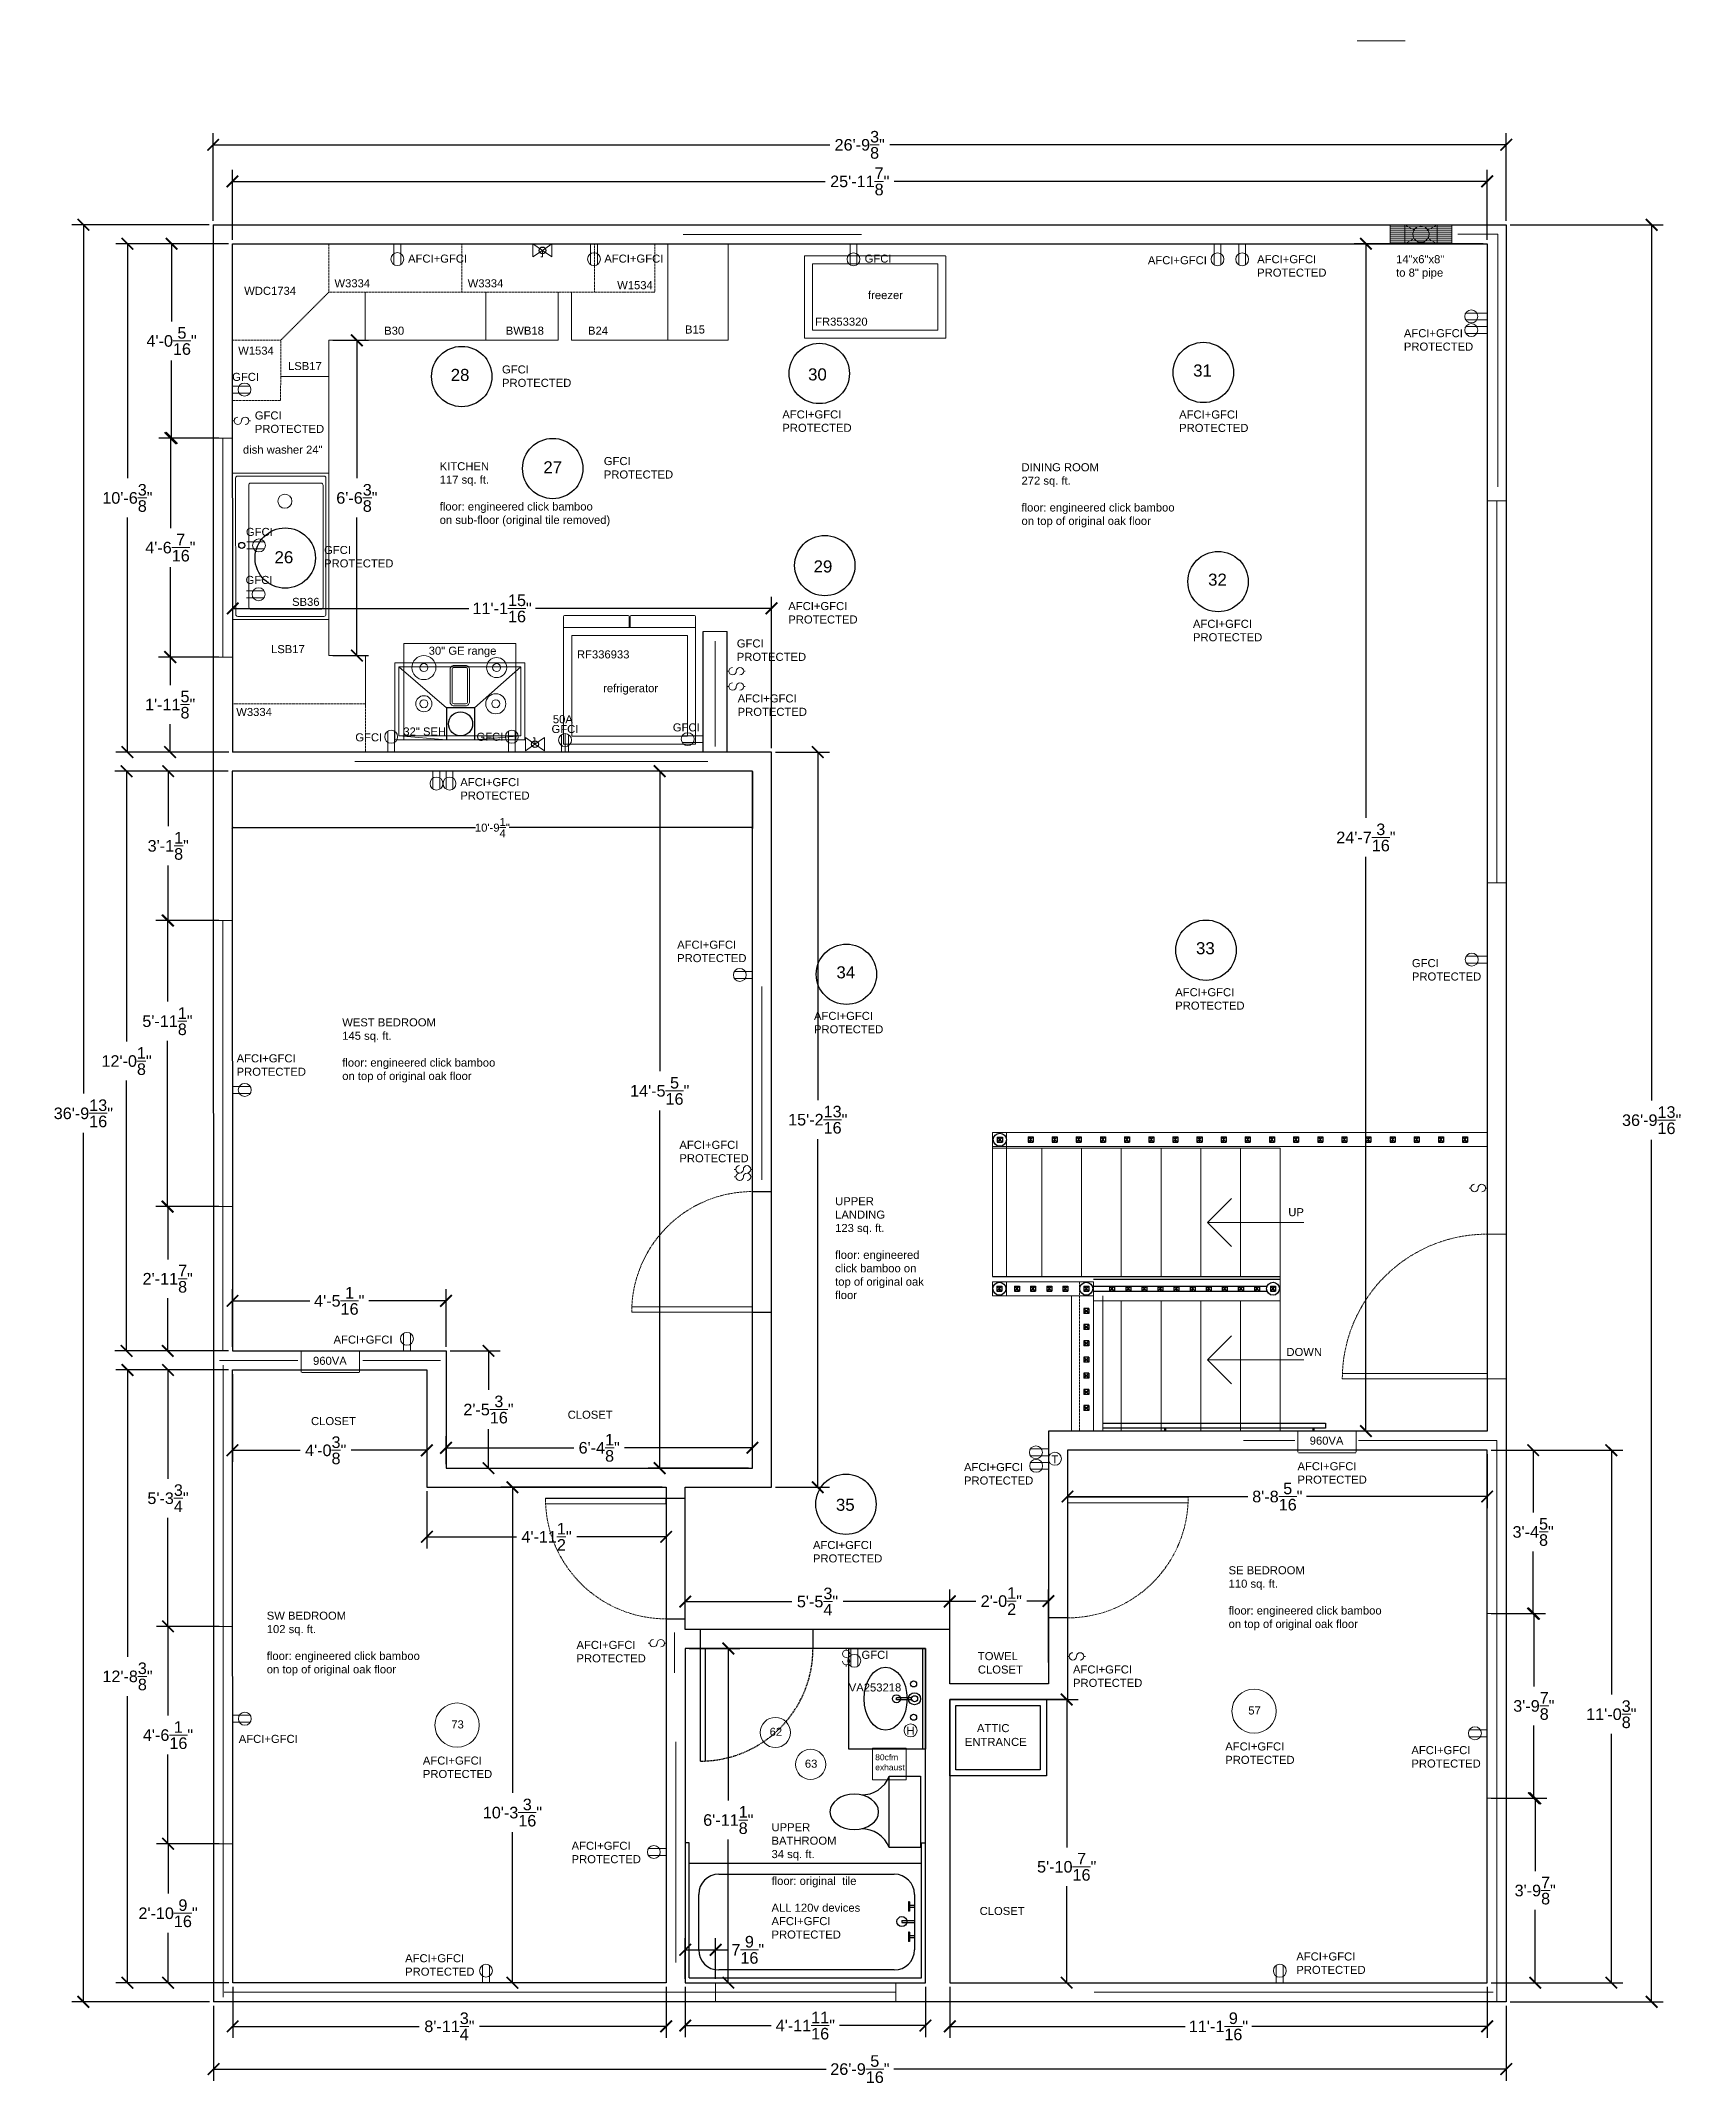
# Model space of a CAD drawing. Header units: inches. Extents: x -8 to 403, y 66 to 574.
import ezdxf

# ---------------------------------------------------------------- set-up
doc = ezdxf.new("R2010")
doc.units = ezdxf.units.IN
doc.header["$MEASUREMENT"] = 0
doc.linetypes.add('DASHED2', pattern=[0.375, 0.25, -0.125])
doc.layers.get('0').update_dxf_attribs({"color": 1, "lineweight": 9})
doc.layers.add('A201-Cabinets-and-Appliances', color=7, linetype='Continuous')
doc.layers.add('Title Block', color=7, linetype='Continuous')
for name, color, linetype, lineweight in [('A201-Dimensions', 7, 'Continuous', 9), ('A201-Floorplan-2nd-floor', 7, 'Continuous', 9), ('A201-Text', 7, 'Continuous', 9)]:
    doc.layers.add(name, color=color, linetype=linetype, lineweight=lineweight)
doc.styles.add('Annotative', font='Arial.ttf')
doc.styles.get("Standard").update_dxf_attribs({"font": 'Arial.ttf', "height": 2})
doc.linetypes.add('BATTING', pattern='A,0.0001,-0.1,[134,ltypeshp.shx,S=0.1,R=0,X=-0.1,Y=0],-0.2,[134,ltypeshp.shx,S=0.1,R=180,X=0.1,Y=0],-0.1', length=0.4001)
doc.dimstyles.new('Annotative', dxfattribs={"dimtxt": 0.18, "dimasz": 0.18, "dimexe": 0.18, "dimexo": 0.0625, "dimgap": 0.09, "dimtad": 0, "dimtih": 1, "dimtoh": 1, "dimdec": 4, "dimzin": 0, "dimdsep": 46, "dimlunit": 4, "dimtxsty": 'Annotative', "dimblk": 'ARCHTICK', "dimblk1": 'ARCHTICK', "dimblk2": 'ARCHTICK', "dimcen": 0.09, "dimadec": 0, "dimazin": 0, "dimtfac": 1, "dimtdec": 4, "dimtofl": 0, "dimtmove": 0, "dimatfit": 3, "dimldrblk": 'ARCHTICK', "dimfxl": 1, "dimtolj": 1, "dimtzin": 0, "dimarcsym": 0})
doc.dimstyles.get("Standard").update_dxf_attribs({"dimtxt": 3, "dimasz": 0.5, "dimexe": 0.18, "dimexo": 0.0625, "dimgap": 0.09, "dimtad": 0, "dimtoh": 1, "dimdec": 4, "dimzin": 0, "dimdsep": 46, "dimlunit": 4, "dimtxsty": 'Standard', "dimblk": 'ARCHTICK', "dimblk1": 'ARCHTICK', "dimblk2": 'ARCHTICK', "dimcen": 0.09, "dimadec": 1, "dimazin": 0, "dimtfac": 1, "dimtdec": 4, "dimtofl": 0, "dimtmove": 0, "dimatfit": 3, "dimfxl": 1, "dimtolj": 1, "dimtzin": 0, "dimarcsym": 0})

msp = doc.modelspace()

# ---------------------------------------------------------------- texts
at = {"lineweight": 5, "insert": (140.49294, 388.85451), "char_height": 2.88, "attachment_point": 1, "style": 'Annotative'}
msp.add_mtext('\\A1;', dxfattribs=at)
at = {"layer": 'A201-Floorplan-2nd-floor', "lineweight": 5, "style": 'Annotative'}
for s, p in [('GFCI', (39.64036, 489.07083)), ('GFCI', (43.05723, 450.52626)), ('GFCI', (42.97041, 438.58975)), ('GFCI', (119.02048, 401.53162)), ('UP', (302.14531, 281.40523)), ('DOWN', (301.68612, 246.64937)), ('T', (243.23925, 219.956)), ('GFCI', (196.07141, 171.354)), ('VA253218', (192.89562, 163.24369)), ('H', (207.2477, 152.52486))]:
    msp.add_text(s, height=2, dxfattribs=at).set_placement(p)
at = {"layer": 'A201-Floorplan-2nd-floor', "lineweight": 5, "attachment_point": 1, "style": 'Annotative'}
for s, insert, char_height, width in [('AFCI+GFCI', (83.35612, 520.47685), 2, 13.3839649), ('AFCI+GFCI', (132.139, 520.47685), 2, 13.3839649), ('GFCI', (196.85164, 520.47685), 2, 7.7516086), ('AFCI+GFCI', (267.24225, 520.07554), 2, 13.3839649), ('AFCI+GFCI\\PPROTECTED', (294.40578, 520.327), 2, 21.5425388), ('14"x6"x8"\\Pto 8" pipe', (328.94482, 520.33255), 2, 15.1732917), ('AFCI+GFCI\\PPROTECTED', (330.87523, 501.93414), 2, 21.5425388), ('GFCI\\PPROTECTED', (106.71112, 492.92738), 2, 21.5425388), ('GFCI\\PPROTECTED', (45.26966, 481.48373), 2, 21.5425388), ('AFCI+GFCI\\PPROTECTED', (176.38282, 481.7453), 2, 21.5425388), ('AFCI+GFCI\\PPROTECTED', (275.01226, 481.72409), 2, 21.5425388), ('GFCI\\PPROTECTED', (132.01484, 470.14257), 2, 21.5425388), ('GFCI\\PPROTECTED', (62.4866, 448.04131), 2, 21.5425388), ('AFCI+GFCI\\PPROTECTED', (177.8679, 434.09231), 2, 21.5425388), ('AFCI+GFCI\\PPROTECTED', (278.45202, 429.67862), 2, 21.5425388), ('GFCI\\PPROTECTED', (165.06926, 424.8008), 2, 21.5425388), ('AFCI+GFCI\\PPROTECTED', (165.28081, 411.13554), 2, 21.5425388), ('GFCI', (70.24981, 401.46029), 2, 7.7516086), ('GFCI', (100.37466, 401.59777), 2, 7.7516086), ('50A', (119.34272, 405.96394), 2, 7.660849), ('GFCI', (149.1669, 403.93334), 2, 7.7516086), ('AFCI+GFCI\\PPROTECTED', (96.34405, 390.32111), 2, 21.5425388), ('AFCI+GFCI\\PPROTECTED', (150.24124, 349.90399), 2, 21.5425388), ('GFCI\\PPROTECTED', (332.87397, 345.32997), 2, 19.4069906), ('AFCI+GFCI\\PPROTECTED', (274.04651, 338.08828), 2, 21.5425388), ('AFCI+GFCI\\PPROTECTED', (184.25679, 332.20336), 2, 21.5425388), ('AFCI+GFCI\\PPROTECTED', (40.74837, 321.65463), 2, 21.5425388), ('AFCI+GFCI\\PPROTECTED', (150.79865, 300.1454), 2, 21.5425388), ('AFCI+GFCI', (64.84308, 251.72468), 2, 13.3839649), ('960VA', (59.73658, 246.45564), 2, 9.9457565), ('960VA', (307.46264, 226.60317), 2, 9.9457565), ('AFCI+GFCI\\PPROTECTED', (221.53649, 220.03023), 2, 21.5425388), ('AFCI+GFCI\\PPROTECTED', (304.4324, 220.24054), 2, 21.5425388), ('AFCI+GFCI\\PPROTECTED', (184.00144, 200.65903), 2, 21.5425388), ('AFCI+GFCI\\PPROTECTED', (125.22345, 175.821), 2, 21.5425388), ('AFCI+GFCI\\PPROTECTED', (248.63533, 169.72206), 2, 21.5425388), ('AFCI+GFCI', (41.27785, 152.4528), 2, 13.3839649), ('80cfm\\Pexhaust', (199.47742, 147.63524), 1.5, 7.831379), ('AFCI+GFCI\\PPROTECTED', (286.47468, 150.57764), 2, 21.5425388), ('AFCI+GFCI\\PPROTECTED', (332.74329, 149.65916), 2, 21.5425388), ('AFCI+GFCI\\PPROTECTED', (87.03537, 147.06347), 2, 21.5425388), ('AFCI+GFCI\\PPROTECTED', (124.00491, 125.88607), 2, 21.5425388), ('AFCI+GFCI\\PPROTECTED', (82.63188, 97.9198), 2, 21.5425388), ('AFCI+GFCI\\PPROTECTED', (304.1384, 98.35882), 2, 21.5425388)]:
    msp.add_mtext(s, dxfattribs=dict(at, insert=insert, char_height=char_height, width=width))
at = {"layer": 'A201-Floorplan-2nd-floor', "lineweight": 5, "char_height": 3, "attachment_point": 1}
for s, width, heights, insert in [('31', 7.328325, [0], (278.5003, 493.15884)), ('28', 7.9086107, [0], (93.95445, 492.06415)), ('30', 7.6300924, [1.95039], (182.77932, 492.19777)), ('27', 6.2376245, [0], (116.9815, 469.09979, 93.5)), ('26', 7.7064114, [0], (50.17024, 446.72758)), ('29', 7.6300924, [0], (184.15432, 444.44777)), ('32', 6.5360729, [0], (282.20717, 441.16047)), ('33', 6.5360729, [0], (279.20311, 349.53547)), ('34', 6.5360729, [0], (189.82811, 343.53547)), ('35', 6.5360729, [0], (189.70311, 211.1633))]:
    msp.add_mtext_dynamic_manual_height_columns(s, width=width, gutter_width=15, heights=heights, dxfattribs=dict(at, insert=insert))
at = {"layer": 'A201-Text', "lineweight": 5, "style": 'Annotative'}
for s, p in [('ATTIC', (224.7686, 153.13897)), ('ENTRANCE', (221.75504, 149.7049))]:
    msp.add_text(s, height=2, dxfattribs=at).set_placement(p)
at = {"layer": 'A201-Text', "lineweight": 5, "char_height": 2, "attachment_point": 1, "style": 'Annotative'}
for s, insert, width in [('KITCHEN\\P117 sq. ft.\\P\\Pfloor: engineered click bamboo\\Pon sub-floor (original tile removed)', (91.22329, 468.85446), 43.7989404), ('DINING ROOM\\P272 sq. ft.\\P\\Pfloor: engineered click bamboo\\Pon top of original oak floor', (235.83038, 468.60508), 39.6990393), ('WEST BEDROOM\\P145 sq. ft.\\P\\Pfloor: engineered click bamboo\\Pon top of original oak floor', (66.99327, 330.59771), 40.1828506), ('CLOSET', (59.24462, 231.46893), 15.3233104), ('CLOSET', (123.03794, 233.05064), 20.7375407), ('CLOSET', (225.42817, 109.67224), 20.7375407)]:
    msp.add_mtext(s, dxfattribs=dict(at, insert=insert, width=width))
at = {"layer": 'A201-Text', "lineweight": 5, "char_height": 2, "attachment_point": 1}
for s, insert, width in [('UPPER \\PLANDING\\P123 sq. ft.\\P\\Pfloor: engineered\\Pclick bamboo on\\Ptop of original oak\\Pfloor', (189.5096, 286.13441), 36.2154172), ('SE BEDROOM\\P110 sq. ft.\\P\\Pfloor: engineered click bamboo\\Pon top of original oak floor', (287.30405, 194.37648), 38.9565525), ('SW BEDROOM\\P102 sq. ft.\\P\\Pfloor: engineered click bamboo\\Pon top of original oak floor', (48.23995, 183.08662), 46.7281219), ('UPPER\\PBATHROOM\\P34 sq. ft.\\P\\Pfloor: original  tile\\P\\PALL 120v devices\\PAFCI+GFCI\\PPROTECTED', (173.69859, 130.48732), 27.4164357)]:
    msp.add_mtext(s, dxfattribs=dict(at, insert=insert, width=width))
at = {"layer": 'A201-Text', "lineweight": 5, "insert": (224.98935, 173.03198), "char_height": 2, "attachment_point": 1}
msp.add_mtext_dynamic_manual_height_columns('TOWEL\\PCLOSET', width=13.0863622, gutter_width=10, heights=[0], dxfattribs=at)

# ---------------------------------------------------------------- blocks, each defined once
blk = doc.blocks.new('L2-bathroom-bath-tub')
at = {"lineweight": 30}
for p, q in [((-1, 0), (0, 0)), ((-58.68, 0), (-59.68, 0)), ((-58.68, -33.5), (-58.68, 0)), ((-58.68, -5), (-1, -5)), ((-1, -33.5), (-1, 0)), ((-51.34, -7.77), (-7.72, -7.77)), ((-56.34, -26.56), (-56.34, -12.77)), ((-2.72, -12.77), (-2.72, -26.56)), ((-58.68, -33.5), (-1, -33.5)), ((-7.72, -31.56), (-51.34, -31.56))]:
    blk.add_line(p, q, dxfattribs=at)
for centre, start, end in [((-51.34, -12.77), 90, 180), ((-7.72, -12.77), 0, 90), ((-51.34, -26.56), 180, 270), ((-7.72, -26.56), 270, 0)]:
    blk.add_arc(centre, 5, start, end, dxfattribs=at)
blk = doc.blocks.new('L2-bathroom-sink')
at = {"lineweight": 30}
for p, q in [((-19, -25), (-19, 0)), ((-19, 0), (0, 0)), ((-0.75, 0), (-0.75, -25)), ((0, 0), (0, -25)), ((-3.39, -12.25), (-7.17, -12.25)), ((-7.17, -12.75), (-7.17, -12.25)), ((-3.39, -12.75), (-7.17, -12.75)), ((0, -25), (-19, -25))]:
    blk.add_line(p, q, dxfattribs=at)
for centre, radius in [((-2.94, -8.81), 0.75), ((-7.19, -12.5), 1), ((-2.69, -12.5), 1.5), ((-2.69, -12.5), 0.75), ((-2.94, -17.09), 0.75)]:
    blk.add_circle(centre, radius, dxfattribs=at)
blk.add_ellipse((-9.9, -12.5), major_axis=(0, 7.83), ratio=0.682565, dxfattribs=at)
blk = doc.blocks.new('L2-toilet')
at = {"layer": 'A201-Floorplan-2nd-floor', "lineweight": 30}
for p, q in [((-7.75, 0), (-7.75, 17.75)), ((-7.75, 17.75), (0, 17.75)), ((0, 17.75), (0, 0)), ((0, 0), (-7.75, 0))]:
    blk.add_line(p, q, dxfattribs=at)
for centre, start, end in [((-14.44, 20.27), 267.5527, 339.3943), ((-14.44, -2.52), 20.6057, 92.4473)]:
    blk.add_arc(centre, 7.15, start, end, dxfattribs=at)
blk.add_ellipse((-16.43, 8.88), major_axis=(-6.05, 0), ratio=0.722961, start_param=4.712389, end_param=10.995574, dxfattribs=at)
blk = doc.blocks.new('L2-tub-hot-faucet')
at = {"layer": 'A201-Floorplan-2nd-floor', "lineweight": 30}
for p, q in [((-1.26, 1.41), (-1.51, 1.41)), ((-1.51, 1.41), (-1.51, -0.91)), ((-1.26, 1.41), (-1.26, -0.91)), ((0, 0.5), (-1.26, 0.5)), ((0, 0), (-1.26, 0)), ((-1.26, -0.91), (-1.26, 0)), ((-1.26, -0.91), (-1.51, -0.91))]:
    blk.add_line(p, q, dxfattribs=at)
blk = doc.blocks.new('L2-tub-faucets-and-drain')
at = {"layer": 'A201-Floorplan-2nd-floor', "lineweight": 30}
for p, q in [((0, 0.25), (3.11, 0.25)), ((0, 0.25), (0, -0.25)), ((0, -0.25), (3.11, -0.25))]:
    blk.add_line(p, q, dxfattribs=at)
blk.add_circle((0, 0), 1.25, dxfattribs=at)
at = {"lineweight": 30}
for p in [(3.11, 3.5), (3.11, -4)]:
    blk.add_blockref('L2-tub-hot-faucet', p, dxfattribs=at)
blk = doc.blocks.new('L2-banister-rail')
at = {"layer": 'A201-Floorplan-2nd-floor', "lineweight": -3}
for p, q in [((292.34, -354.55), (291.09, -355.8)), ((292.34, -355.8), (291.09, -354.55)), ((291.09, -354.55), (291.09, -355.8)), ((291.09, -354.55), (292.34, -354.55)), ((292.34, -354.55), (292.34, -355.8)), ((291.09, -355.8), (292.34, -355.8))]:
    blk.add_line(p, q, dxfattribs=at)
at = {"layer": 'A201-Floorplan-2nd-floor', "lineweight": 5}
blk.add_line((291.71, -355.8), (291.71, -354.55), dxfattribs=at)
blk = doc.blocks.new('L1-pt-5-bannister-ball')
at = {"layer": 'A201-Floorplan-2nd-floor', "lineweight": -3}
blk.add_circle((298.59, -355.2), 1.61, dxfattribs=at)
at = {"color": 1, "lineweight": 5}
blk.add_blockref('L2-banister-rail', (6.88, -0.02), dxfattribs=at)
blk = doc.blocks.new('L2-SW-bannister-ball')
at = {"layer": 'A201-Floorplan-2nd-floor', "lineweight": -3}
blk.add_circle((231.61, -355.22), 1.62, dxfattribs=at)
at = {"color": 1, "lineweight": 5}
blk.add_blockref('L2-banister-rail', (-60.1, -0.01), dxfattribs=at)
blk = doc.blocks.new('L2-south-stairway-handrail-to-L1')
at = {"layer": 'A201-Floorplan-2nd-floor', "lineweight": -3}
for p, q in [((-44.12, 1.25), (11.23, 1.25)), ((11.23, 0), (-44.12, 0)), ((-28.71, -0.75), (-28.71, 0)), ((-28.46, -0.75), (-28.46, 0)), ((8.09, 0), (8.09, -0.75)), ((8.34, 0), (8.34, -0.75)), ((11.23, 1.25), (11.23, 0))]:
    blk.add_line(p, q, dxfattribs=at)
blk = doc.blocks.new('L1-arrow')
at = {"lineweight": 5}
for p, q in [((188.32, -365.98), (182.32, -359.98)), ((182.32, -365.98), (164.32, -365.98)), ((182.32, -365.98), (188.32, -365.98)), ((188.32, -365.98), (182.32, -371.98))]:
    blk.add_line(p, q, dxfattribs=at)
blk = doc.blocks.new('_ArchTick')
at = {"color": 0, "linetype": 'ByBlock', "lineweight": 30, "const_width": 0.15}
blk.add_lwpolyline([(-0.5, -0.5), (0.5, 0.5)], dxfattribs=at)
blk = doc.blocks.new('*D540')
at = {"layer": 'A201-Dimensions', "color": 0, "lineweight": -2, "transparency": 16777216}
for p, q in [((146.51, 214.01), (106.42, 214.01)), ((109.3, 214.01), (109.3, 138.02)), ((109.3, 90.83), (109.3, 128.24)), ((146.51, 90.83), (106.42, 90.83))]:
    blk.add_line(p, q, dxfattribs=at)
at = {"layer": 'A201-Dimensions', "color": 0, "lineweight": -2, "transparency": 16777216, "xscale": 2.88, "yscale": 2.88, "zscale": 2.88}
for p, rotation in [((109.3, 214.01), 90), ((109.3, 90.83), 270)]:
    blk.add_blockref('_ArchTick', p, dxfattribs=dict(at, rotation=rotation))
at = {"layer": 'A201-Dimensions', "color": 0, "lineweight": 5, "transparency": 16777216, "insert": (109.3, 133.13), "char_height": 2.88, "attachment_point": 5, "style": 'Annotative'}
blk.add_mtext('\\A1;10\'-3{\\H1x;\\S3/16;}"', dxfattribs=at)
blk = doc.blocks.new('*D553')
at = {"layer": 'A201-Dimensions', "color": 0, "lineweight": -2, "transparency": 16777216}
for p, q in [((88.04, 213.01), (88.04, 198.82)), ((147.51, 213.01), (147.51, 198.82)), ((88.04, 201.7), (110.28, 201.7)), ((147.51, 201.7), (125.27, 201.7))]:
    blk.add_line(p, q, dxfattribs=at)
at = {"layer": 'A201-Dimensions', "color": 0, "lineweight": -2, "transparency": 16777216, "xscale": 2.88, "yscale": 2.88, "zscale": 2.88, "rotation": 180}
blk.add_blockref('_ArchTick', (88.04, 201.7), dxfattribs=at)
at = {"layer": 'A201-Dimensions', "color": 0, "lineweight": -2, "transparency": 16777216, "xscale": 2.88, "yscale": 2.88, "zscale": 2.88}
blk.add_blockref('_ArchTick', (147.51, 201.7), dxfattribs=at)
at = {"layer": 'A201-Dimensions', "color": 0, "lineweight": 5, "transparency": 16777216, "insert": (117.78, 201.7), "char_height": 2.88, "attachment_point": 5, "style": 'Annotative'}
blk.add_mtext('\\A1;4\'-11{\\H1x;\\S1/2;}"', dxfattribs=at)
blk = doc.blocks.new('*D533')
at = {"layer": 'A201-Dimensions', "color": 0, "lineweight": -2, "transparency": 16777216}
for p, q in [((39.7, 242.17), (39.7, 220.32)), ((88.04, 242.17), (88.04, 220.32)), ((39.7, 223.2), (56.51, 223.2)), ((88.04, 223.2), (69.25, 223.2))]:
    blk.add_line(p, q, dxfattribs=at)
at = {"layer": 'A201-Dimensions', "color": 0, "lineweight": -2, "transparency": 16777216, "xscale": 2.88, "yscale": 2.88, "zscale": 2.88, "rotation": 180}
blk.add_blockref('_ArchTick', (39.7, 223.2), dxfattribs=at)
at = {"layer": 'A201-Dimensions', "color": 0, "lineweight": -2, "transparency": 16777216, "xscale": 2.88, "yscale": 2.88, "zscale": 2.88}
blk.add_blockref('_ArchTick', (88.04, 223.2), dxfattribs=at)
at = {"layer": 'A201-Dimensions', "color": 0, "lineweight": 5, "transparency": 16777216, "insert": (62.88, 223.2), "char_height": 2.88, "attachment_point": 5, "style": 'Annotative'}
blk.add_mtext('\\A1;4\'-0{\\H1x;\\S3/8;}"', dxfattribs=at)
blk = doc.blocks.new('*D536')
at = {"layer": 'A201-Dimensions', "color": 0, "lineweight": -2, "transparency": 16777216}
for p, q in [((39.72, 248.92), (39.72, 263.24)), ((39.72, 260.36), (58.91, 260.36)), ((92.79, 260.36), (73.6, 260.36)), ((92.79, 248.92), (92.79, 263.24))]:
    blk.add_line(p, q, dxfattribs=at)
at = {"layer": 'A201-Dimensions', "color": 0, "lineweight": -2, "transparency": 16777216, "xscale": 2.88, "yscale": 2.88, "zscale": 2.88, "rotation": 180}
blk.add_blockref('_ArchTick', (39.72, 260.36), dxfattribs=at)
at = {"layer": 'A201-Dimensions', "color": 0, "lineweight": -2, "transparency": 16777216, "xscale": 2.88, "yscale": 2.88, "zscale": 2.88}
blk.add_blockref('_ArchTick', (92.79, 260.36), dxfattribs=at)
at = {"layer": 'A201-Dimensions', "color": 0, "lineweight": 5, "transparency": 16777216, "insert": (66.25, 260.36), "char_height": 2.88, "attachment_point": 5, "style": 'Annotative'}
blk.add_mtext('\\A1;4\'-5{\\H1x;\\S1/16;}"', dxfattribs=at)
blk = doc.blocks.new('*D535')
at = {"layer": 'A201-Dimensions', "color": 0, "lineweight": -2, "transparency": 16777216}
for p, q in [((93.79, 247.92), (106.22, 247.92)), ((103.34, 247.92), (103.34, 238.23)), ((103.34, 218.76), (103.34, 228.45)), ((93.79, 218.76), (106.22, 218.76))]:
    blk.add_line(p, q, dxfattribs=at)
at = {"layer": 'A201-Dimensions', "color": 0, "lineweight": -2, "transparency": 16777216, "xscale": 2.88, "yscale": 2.88, "zscale": 2.88}
for p, rotation in [((103.34, 247.92), 90), ((103.34, 218.76), 270)]:
    blk.add_blockref('_ArchTick', p, dxfattribs=dict(at, rotation=rotation))
at = {"layer": 'A201-Dimensions', "color": 0, "lineweight": 5, "transparency": 16777216, "insert": (103.34, 233.34), "char_height": 2.88, "attachment_point": 5, "style": 'Annotative'}
blk.add_mtext('\\A1;2\'-5{\\H1x;\\S3/16;}"', dxfattribs=at)
blk = doc.blocks.new('*D534')
at = {"layer": 'A201-Dimensions', "color": 0, "lineweight": -2, "transparency": 16777216}
for p, q in [((92.79, 219.76), (92.79, 226.71)), ((92.79, 223.83), (124.55, 223.83)), ((168.94, 223.83), (137.19, 223.83)), ((168.94, 219.76), (168.94, 226.71))]:
    blk.add_line(p, q, dxfattribs=at)
at = {"layer": 'A201-Dimensions', "color": 0, "lineweight": -2, "transparency": 16777216, "xscale": 2.88, "yscale": 2.88, "zscale": 2.88, "rotation": 180}
blk.add_blockref('_ArchTick', (92.79, 223.83), dxfattribs=at)
at = {"layer": 'A201-Dimensions', "color": 0, "lineweight": -2, "transparency": 16777216, "xscale": 2.88, "yscale": 2.88, "zscale": 2.88}
blk.add_blockref('_ArchTick', (168.94, 223.83), dxfattribs=at)
at = {"layer": 'A201-Dimensions', "color": 0, "lineweight": 5, "transparency": 16777216, "insert": (130.87, 223.83), "char_height": 2.88, "attachment_point": 5, "style": 'Annotative'}
blk.add_mtext('\\A1;6\'-4{\\H1x;\\S1/8;}"', dxfattribs=at)
blk = doc.blocks.new('*D525')
at = {"layer": 'A201-Dimensions', "color": 0, "lineweight": -2, "transparency": 16777216}
for p, q in [((167.94, 392.04), (143.02, 392.04)), ((145.9, 392.04), (145.9, 317.43)), ((145.9, 218.76), (145.9, 307.71)), ((167.94, 218.76), (143.02, 218.76))]:
    blk.add_line(p, q, dxfattribs=at)
at = {"layer": 'A201-Dimensions', "color": 0, "lineweight": -2, "transparency": 16777216, "xscale": 2.88, "yscale": 2.88, "zscale": 2.88}
for p, rotation in [((145.9, 392.04), 90), ((145.9, 218.76), 270)]:
    blk.add_blockref('_ArchTick', p, dxfattribs=dict(at, rotation=rotation))
at = {"layer": 'A201-Dimensions', "color": 0, "lineweight": 5, "transparency": 16777216, "insert": (145.9, 312.57), "char_height": 2.88, "attachment_point": 5, "style": 'Annotative'}
blk.add_mtext('\\A1;14\'-5{\\H1x;\\S5/16;}"', dxfattribs=at)
blk = doc.blocks.new('*D511')
at = {"layer": 'A201-Dimensions', "color": 0, "lineweight": -2, "transparency": 16777216}
for p, q in [((39.67, 391.98), (39.67, 377.83)), ((168.94, 391.98), (168.94, 377.83)), ((39.67, 378.01), (100.12, 378.01)), ((168.94, 378.01), (108.5, 378.01))]:
    blk.add_line(p, q, dxfattribs=at)
at = {"layer": 'A201-Dimensions', "color": 0, "lineweight": -2, "transparency": 16777216, "xscale": 0.5, "yscale": 0.5, "zscale": 0.5, "rotation": 180}
blk.add_blockref('_ArchTick', (39.67, 378.01), dxfattribs=at)
at = {"layer": 'A201-Dimensions', "color": 0, "lineweight": -2, "transparency": 16777216, "xscale": 0.5, "yscale": 0.5, "zscale": 0.5}
blk.add_blockref('_ArchTick', (168.94, 378.01), dxfattribs=at)
at = {"layer": 'A201-Dimensions', "color": 0, "lineweight": 5, "transparency": 16777216, "insert": (104.31, 378.01), "char_height": 2, "attachment_point": 5}
blk.add_mtext('\\A1;10\'-9{\\H1x;\\S1/4;}"', dxfattribs=at)
blk = doc.blocks.new('*D551')
at = {"layer": 'A201-Dimensions', "color": 0, "lineweight": -2, "transparency": 16777216}
for p, q in [((39.7, 524.16), (39.7, 541.56)), ((39.7, 538.68), (187.06, 538.68)), ((351.57, 538.68), (204.21, 538.68)), ((351.57, 524.16), (351.57, 541.56))]:
    blk.add_line(p, q, dxfattribs=at)
at = {"layer": 'A201-Dimensions', "color": 0, "lineweight": -2, "transparency": 16777216, "xscale": 2.88, "yscale": 2.88, "zscale": 2.88, "rotation": 180}
blk.add_blockref('_ArchTick', (39.7, 538.68), dxfattribs=at)
at = {"layer": 'A201-Dimensions', "color": 0, "lineweight": -2, "transparency": 16777216, "xscale": 2.88, "yscale": 2.88, "zscale": 2.88}
blk.add_blockref('_ArchTick', (351.57, 538.68), dxfattribs=at)
at = {"layer": 'A201-Dimensions', "color": 0, "lineweight": 5, "transparency": 16777216, "insert": (195.63, 538.68), "char_height": 2.88, "attachment_point": 5, "style": 'Annotative'}
blk.add_mtext('\\A1;25\'-11{\\H1x;\\S7/8;}"', dxfattribs=at)
blk = doc.blocks.new('*D552')
at = {"layer": 'A201-Dimensions', "color": 0, "lineweight": -2, "transparency": 16777216}
for p, q in [((34.92, 528.89), (34.92, 550.65)), ((356.32, 528.89), (356.32, 550.65)), ((34.92, 547.77), (188.17, 547.77)), ((356.32, 547.77), (203.08, 547.77))]:
    blk.add_line(p, q, dxfattribs=at)
at = {"layer": 'A201-Dimensions', "color": 0, "lineweight": -2, "transparency": 16777216, "xscale": 2.88, "yscale": 2.88, "zscale": 2.88, "rotation": 180}
blk.add_blockref('_ArchTick', (34.92, 547.77), dxfattribs=at)
at = {"layer": 'A201-Dimensions', "color": 0, "lineweight": -2, "transparency": 16777216, "xscale": 2.88, "yscale": 2.88, "zscale": 2.88}
blk.add_blockref('_ArchTick', (356.32, 547.77), dxfattribs=at)
at = {"layer": 'A201-Dimensions', "color": 0, "lineweight": 5, "transparency": 16777216, "insert": (195.62, 547.77), "char_height": 2.88, "attachment_point": 5, "style": 'Annotative'}
blk.add_mtext('\\A1;26\'-9{\\H1x;\\S3/8;}"', dxfattribs=at)
blk = doc.blocks.new('*D547')
at = {"layer": 'A201-Dimensions', "color": 0, "lineweight": -2, "transparency": 16777216}
for p, q in [((39.78, 397.79), (39.78, 435.4)), ((39.78, 432.52), (98.45, 432.52)), ((173.69, 432.52), (115.02, 432.52)), ((173.69, 397.79), (173.69, 435.4))]:
    blk.add_line(p, q, dxfattribs=at)
at = {"layer": 'A201-Dimensions', "color": 0, "lineweight": -2, "transparency": 16777216, "xscale": 2.88, "yscale": 2.88, "zscale": 2.88, "rotation": 180}
blk.add_blockref('_ArchTick', (39.78, 432.52), dxfattribs=at)
at = {"layer": 'A201-Dimensions', "color": 0, "lineweight": -2, "transparency": 16777216, "xscale": 2.88, "yscale": 2.88, "zscale": 2.88}
blk.add_blockref('_ArchTick', (173.69, 432.52), dxfattribs=at)
at = {"layer": 'A201-Dimensions', "color": 0, "lineweight": 5, "transparency": 16777216, "insert": (106.74, 432.52), "char_height": 2.88, "attachment_point": 5, "style": 'Annotative'}
blk.add_mtext('\\A1;11\'-1{\\H1x;\\S15/16;}"', dxfattribs=at)
blk = doc.blocks.new('*D550')
at = {"layer": 'A201-Dimensions', "color": 0, "lineweight": -2, "transparency": 16777216}
for p, q in [((64.7, 499.16), (73.52, 499.16)), ((70.64, 499.16), (70.64, 464.86)), ((70.64, 420.79), (70.64, 455.09)), ((64.7, 420.79), (73.52, 420.79))]:
    blk.add_line(p, q, dxfattribs=at)
at = {"layer": 'A201-Dimensions', "color": 0, "lineweight": -2, "transparency": 16777216, "xscale": 2.88, "yscale": 2.88, "zscale": 2.88}
for p, rotation in [((70.64, 499.16), 90), ((70.64, 420.79), 270)]:
    blk.add_blockref('_ArchTick', p, dxfattribs=dict(at, rotation=rotation))
at = {"layer": 'A201-Dimensions', "color": 0, "lineweight": 5, "transparency": 16777216, "insert": (70.64, 459.98), "char_height": 2.88, "attachment_point": 5, "style": 'Annotative'}
blk.add_mtext('\\A1;6\'-6{\\H1x;\\S3/8;}"', dxfattribs=at)
blk = doc.blocks.new('*D537')
at = {"layer": 'A201-Dimensions', "color": 0, "lineweight": -2, "transparency": 16777216}
for p, q in [((152.26, 89.83), (152.26, 77.3)), ((211.94, 89.83), (211.94, 77.3)), ((152.26, 80.18), (173.63, 80.18)), ((211.94, 80.18), (190.57, 80.18))]:
    blk.add_line(p, q, dxfattribs=at)
at = {"layer": 'A201-Dimensions', "color": 0, "lineweight": -2, "transparency": 16777216, "xscale": 2.88, "yscale": 2.88, "zscale": 2.88, "rotation": 180}
blk.add_blockref('_ArchTick', (152.26, 80.18), dxfattribs=at)
at = {"layer": 'A201-Dimensions', "color": 0, "lineweight": -2, "transparency": 16777216, "xscale": 2.88, "yscale": 2.88, "zscale": 2.88}
blk.add_blockref('_ArchTick', (211.94, 80.18), dxfattribs=at)
at = {"layer": 'A201-Dimensions', "color": 0, "lineweight": 5, "transparency": 16777216, "insert": (182.1, 80.18), "char_height": 2.88, "attachment_point": 5, "style": 'Annotative'}
blk.add_mtext('\\A1;4\'-11{\\H1x;\\S11/16;}"', dxfattribs=at)
blk = doc.blocks.new('*D541')
at = {"layer": 'A201-Dimensions', "color": 0, "lineweight": -2, "transparency": 16777216}
for p, q in [((218.01, 89.83), (218.01, 77.11)), ((351.57, 89.83), (351.57, 77.11)), ((218.01, 79.99), (276.52, 79.99)), ((351.57, 79.99), (293.06, 79.99))]:
    blk.add_line(p, q, dxfattribs=at)
at = {"layer": 'A201-Dimensions', "color": 0, "lineweight": -2, "transparency": 16777216, "xscale": 2.88, "yscale": 2.88, "zscale": 2.88, "rotation": 180}
blk.add_blockref('_ArchTick', (218.01, 79.99), dxfattribs=at)
at = {"layer": 'A201-Dimensions', "color": 0, "lineweight": -2, "transparency": 16777216, "xscale": 2.88, "yscale": 2.88, "zscale": 2.88}
blk.add_blockref('_ArchTick', (351.57, 79.99), dxfattribs=at)
at = {"layer": 'A201-Dimensions', "color": 0, "lineweight": 5, "transparency": 16777216, "insert": (284.79, 79.99), "char_height": 2.88, "attachment_point": 5, "style": 'Annotative'}
blk.add_mtext('\\A1;11\'-1{\\H1x;\\S9/16;}"', dxfattribs=at)
blk = doc.blocks.new('*D532')
at = {"layer": 'A201-Dimensions', "color": 0, "lineweight": -2, "transparency": 16777216}
for p, q in [((35.02, 85.08), (35.02, 66.48)), ((356.32, 85.08), (356.32, 66.48)), ((35.02, 69.36), (187.24, 69.36)), ((356.32, 69.36), (204.1, 69.36))]:
    blk.add_line(p, q, dxfattribs=at)
at = {"layer": 'A201-Dimensions', "color": 0, "lineweight": -2, "transparency": 16777216, "xscale": 2.88, "yscale": 2.88, "zscale": 2.88, "rotation": 180}
blk.add_blockref('_ArchTick', (35.02, 69.36), dxfattribs=at)
at = {"layer": 'A201-Dimensions', "color": 0, "lineweight": -2, "transparency": 16777216, "xscale": 2.88, "yscale": 2.88, "zscale": 2.88}
blk.add_blockref('_ArchTick', (356.32, 69.36), dxfattribs=at)
at = {"layer": 'A201-Dimensions', "color": 0, "lineweight": 5, "transparency": 16777216, "insert": (195.67, 69.36), "char_height": 2.88, "attachment_point": 5, "style": 'Annotative'}
blk.add_mtext('\\A1;26\'-9{\\H1x;\\S5/16;}"', dxfattribs=at)
blk = doc.blocks.new('*D531')
at = {"layer": 'A201-Dimensions', "color": 0, "lineweight": -2, "transparency": 16777216}
for p, q in [((39.77, 89.83), (39.77, 77.11)), ((147.51, 89.83), (147.51, 77.11)), ((39.77, 79.99), (86.16, 79.99)), ((147.51, 79.99), (101.12, 79.99))]:
    blk.add_line(p, q, dxfattribs=at)
at = {"layer": 'A201-Dimensions', "color": 0, "lineweight": -2, "transparency": 16777216, "xscale": 2.88, "yscale": 2.88, "zscale": 2.88, "rotation": 180}
blk.add_blockref('_ArchTick', (39.77, 79.99), dxfattribs=at)
at = {"layer": 'A201-Dimensions', "color": 0, "lineweight": -2, "transparency": 16777216, "xscale": 2.88, "yscale": 2.88, "zscale": 2.88}
blk.add_blockref('_ArchTick', (147.51, 79.99), dxfattribs=at)
at = {"layer": 'A201-Dimensions', "color": 0, "lineweight": 5, "transparency": 16777216, "insert": (93.64, 79.99), "char_height": 2.88, "attachment_point": 5, "style": 'Annotative'}
blk.add_mtext('\\A1;8\'-11{\\H1x;\\S3/4;}"', dxfattribs=at)
blk = doc.blocks.new('*D539')
at = {"layer": 'A201-Dimensions', "color": 0, "lineweight": -2, "transparency": 16777216}
for p, q in [((153.26, 173.93), (165.84, 173.93)), ((162.96, 173.93), (162.96, 136.14)), ((162.96, 90.83), (162.96, 126.42)), ((153.26, 90.83), (165.84, 90.83))]:
    blk.add_line(p, q, dxfattribs=at)
at = {"layer": 'A201-Dimensions', "color": 0, "lineweight": -2, "transparency": 16777216, "xscale": 2.88, "yscale": 2.88, "zscale": 2.88}
for p, rotation in [((162.96, 173.93), 90), ((162.96, 90.83), 270)]:
    blk.add_blockref('_ArchTick', p, dxfattribs=dict(at, rotation=rotation))
at = {"layer": 'A201-Dimensions', "color": 0, "lineweight": 5, "transparency": 16777216, "insert": (162.96, 131.28), "char_height": 2.88, "attachment_point": 5, "style": 'Annotative'}
blk.add_mtext('\\A1;6\'-11{\\H1x;\\S1/8;}"', dxfattribs=at)
blk = doc.blocks.new('*D538')
at = {"layer": 'A201-Dimensions', "color": 0, "lineweight": -2, "transparency": 16777216}
for p, q in [((219.01, 161.25), (249.94, 161.25)), ((247.06, 161.25), (247.06, 124.49)), ((247.06, 90.83), (247.06, 114.82)), ((219.01, 90.83), (249.94, 90.83))]:
    blk.add_line(p, q, dxfattribs=at)
at = {"layer": 'A201-Dimensions', "color": 0, "lineweight": -2, "transparency": 16777216, "xscale": 2.88, "yscale": 2.88, "zscale": 2.88}
for p, rotation in [((247.06, 161.25), 90), ((247.06, 90.83), 270)]:
    blk.add_blockref('_ArchTick', p, dxfattribs=dict(at, rotation=rotation))
at = {"layer": 'A201-Dimensions', "color": 0, "lineweight": 5, "transparency": 16777216, "insert": (247.06, 119.66), "char_height": 2.88, "attachment_point": 5, "style": 'Annotative'}
blk.add_mtext('\\A1;5\'-10{\\H1x;\\S7/16;}"', dxfattribs=at)
blk = doc.blocks.new('*D544')
at = {"layer": 'A201-Dimensions', "color": 0, "lineweight": -2, "transparency": 16777216}
for p, q in [((247.26, 222.22), (247.26, 208.83)), ((351.57, 222.22), (351.57, 208.83)), ((247.26, 211.71), (292.12, 211.71)), ((351.57, 211.71), (306.71, 211.71))]:
    blk.add_line(p, q, dxfattribs=at)
at = {"layer": 'A201-Dimensions', "color": 0, "lineweight": -2, "transparency": 16777216, "xscale": 2.88, "yscale": 2.88, "zscale": 2.88, "rotation": 180}
blk.add_blockref('_ArchTick', (247.26, 211.71), dxfattribs=at)
at = {"layer": 'A201-Dimensions', "color": 0, "lineweight": -2, "transparency": 16777216, "xscale": 2.88, "yscale": 2.88, "zscale": 2.88}
blk.add_blockref('_ArchTick', (351.57, 211.71), dxfattribs=at)
at = {"layer": 'A201-Dimensions', "color": 0, "lineweight": 5, "transparency": 16777216, "insert": (299.42, 211.71), "char_height": 2.88, "attachment_point": 5, "style": 'Annotative'}
blk.add_mtext('\\A1;8\'-8{\\H1x;\\S5/16;}"', dxfattribs=at)
blk = doc.blocks.new('*D542')
at = {"layer": 'A201-Dimensions', "color": 0, "lineweight": -2, "transparency": 16777216}
for p, q in [((352.57, 223.22), (385.32, 223.22)), ((382.44, 223.22), (382.44, 162.48)), ((382.44, 90.83), (382.44, 152.71)), ((352.57, 90.83), (385.32, 90.83))]:
    blk.add_line(p, q, dxfattribs=at)
at = {"layer": 'A201-Dimensions', "color": 0, "lineweight": -2, "transparency": 16777216, "xscale": 2.88, "yscale": 2.88, "zscale": 2.88}
for p, rotation in [((382.44, 223.22), 90), ((382.44, 90.83), 270)]:
    blk.add_blockref('_ArchTick', p, dxfattribs=dict(at, rotation=rotation))
at = {"layer": 'A201-Dimensions', "color": 0, "lineweight": 5, "transparency": 16777216, "insert": (382.44, 157.59), "char_height": 2.88, "attachment_point": 5, "style": 'Annotative'}
blk.add_mtext('\\A1;11\'-0{\\H1x;\\S3/8;}"', dxfattribs=at)
blk = doc.blocks.new('*D543')
at = {"layer": 'A201-Dimensions', "color": 0, "lineweight": -2, "transparency": 16777216}
for p, q in [((357.32, 527.89), (395.34, 527.89)), ((392.46, 527.89), (392.46, 310.17)), ((392.46, 86.08), (392.46, 300.4)), ((357.32, 86.08), (395.34, 86.08))]:
    blk.add_line(p, q, dxfattribs=at)
at = {"layer": 'A201-Dimensions', "color": 0, "lineweight": -2, "transparency": 16777216, "xscale": 2.88, "yscale": 2.88, "zscale": 2.88}
for p, rotation in [((392.46, 527.89), 90), ((392.46, 86.08), 270)]:
    blk.add_blockref('_ArchTick', p, dxfattribs=dict(at, rotation=rotation))
at = {"layer": 'A201-Dimensions', "color": 0, "lineweight": 5, "transparency": 16777216, "insert": (392.46, 305.28), "char_height": 2.88, "attachment_point": 5, "style": 'Annotative'}
blk.add_mtext('\\A1;36\'-9{\\H1x;\\S13/16;}"', dxfattribs=at)
blk = doc.blocks.new('*D546')
at = {"layer": 'A201-Dimensions', "color": 0, "lineweight": -2, "transparency": 16777216}
for p, q in [((350.57, 523.16), (318.56, 523.16)), ((321.44, 523.16), (321.44, 380.43)), ((321.44, 227.97), (321.44, 370.71)), ((350.57, 227.97), (318.56, 227.97))]:
    blk.add_line(p, q, dxfattribs=at)
at = {"layer": 'A201-Dimensions', "color": 0, "lineweight": -2, "transparency": 16777216, "xscale": 2.88, "yscale": 2.88, "zscale": 2.88}
for p, rotation in [((321.44, 523.16), 90), ((321.44, 227.97), 270)]:
    blk.add_blockref('_ArchTick', p, dxfattribs=dict(at, rotation=rotation))
at = {"layer": 'A201-Dimensions', "color": 0, "lineweight": 5, "transparency": 16777216, "insert": (321.44, 375.57), "char_height": 2.88, "attachment_point": 5, "style": 'Annotative'}
blk.add_mtext('\\A1;24\'-7{\\H1x;\\S3/16;}"', dxfattribs=at)
blk = doc.blocks.new('*D545')
at = {"layer": 'A201-Dimensions', "color": 0, "lineweight": -2, "transparency": 16777216}
for p, q in [((174.69, 396.79), (188.07, 396.79)), ((185.19, 396.79), (185.19, 310.29)), ((185.19, 214.01), (185.19, 300.52)), ((174.69, 214.01), (188.07, 214.01))]:
    blk.add_line(p, q, dxfattribs=at)
at = {"layer": 'A201-Dimensions', "color": 0, "lineweight": -2, "transparency": 16777216, "xscale": 2.88, "yscale": 2.88, "zscale": 2.88}
for p, rotation in [((185.19, 396.79), 90), ((185.19, 214.01), 270)]:
    blk.add_blockref('_ArchTick', p, dxfattribs=dict(at, rotation=rotation))
at = {"layer": 'A201-Dimensions', "color": 0, "lineweight": 5, "transparency": 16777216, "insert": (185.19, 305.4), "char_height": 2.88, "attachment_point": 5, "style": 'Annotative'}
blk.add_mtext('\\A1;15\'-2{\\H1x;\\S13/16;}"', dxfattribs=at)
blk = doc.blocks.new('*D528')
at = {"layer": 'A201-Dimensions', "color": 0, "lineweight": -2, "transparency": 16777216}
for p, q in [((33.92, 527.89), (-0.23, 527.89)), ((2.65, 527.89), (2.65, 311.87)), ((2.65, 86.08), (2.65, 302.09)), ((34.02, 86.08), (-0.23, 86.08))]:
    blk.add_line(p, q, dxfattribs=at)
at = {"layer": 'A201-Dimensions', "color": 0, "lineweight": -2, "transparency": 16777216, "xscale": 2.88, "yscale": 2.88, "zscale": 2.88}
for p, rotation in [((2.65, 527.89), 90), ((2.65, 86.08), 270)]:
    blk.add_blockref('_ArchTick', p, dxfattribs=dict(at, rotation=rotation))
at = {"layer": 'A201-Dimensions', "color": 0, "lineweight": 5, "transparency": 16777216, "insert": (2.65, 306.98), "char_height": 2.88, "attachment_point": 5, "style": 'Annotative'}
blk.add_mtext('\\A1;36\'-9{\\H1x;\\S13/16;}"', dxfattribs=at)
blk = doc.blocks.new('*D529')
at = {"layer": 'A201-Dimensions', "color": 0, "lineweight": -2, "transparency": 16777216}
for p, q in [((38.72, 243.17), (10.74, 243.17)), ((13.62, 243.17), (13.62, 171.88)), ((13.62, 90.83), (13.62, 162.11)), ((38.77, 90.83), (10.74, 90.83))]:
    blk.add_line(p, q, dxfattribs=at)
at = {"layer": 'A201-Dimensions', "color": 0, "lineweight": -2, "transparency": 16777216, "xscale": 2.88, "yscale": 2.88, "zscale": 2.88}
for p, rotation in [((13.62, 243.17), 90), ((13.62, 90.83), 270)]:
    blk.add_blockref('_ArchTick', p, dxfattribs=dict(at, rotation=rotation))
at = {"layer": 'A201-Dimensions', "color": 0, "lineweight": 5, "transparency": 16777216, "insert": (13.62, 167), "char_height": 2.88, "attachment_point": 5, "style": 'Annotative'}
blk.add_mtext('\\A1;12\'-8{\\H1x;\\S3/8;}"', dxfattribs=at)
blk = doc.blocks.new('*D526')
at = {"layer": 'A201-Dimensions', "color": 0, "lineweight": -2, "transparency": 16777216}
for p, q in [((38.67, 392.04), (10.51, 392.04)), ((13.39, 392.04), (13.39, 324.84)), ((13.39, 247.92), (13.39, 315.12)), ((38.72, 247.92), (10.51, 247.92))]:
    blk.add_line(p, q, dxfattribs=at)
at = {"layer": 'A201-Dimensions', "color": 0, "lineweight": -2, "transparency": 16777216, "xscale": 2.88, "yscale": 2.88, "zscale": 2.88}
for p, rotation in [((13.39, 392.04), 90), ((13.39, 247.92), 270)]:
    blk.add_blockref('_ArchTick', p, dxfattribs=dict(at, rotation=rotation))
at = {"layer": 'A201-Dimensions', "color": 0, "lineweight": 5, "transparency": 16777216, "insert": (13.39, 319.98), "char_height": 2.88, "attachment_point": 5, "style": 'Annotative'}
blk.add_mtext('\\A1;12\'-0{\\H1x;\\S1/8;}"', dxfattribs=at)
blk = doc.blocks.new('*D549')
at = {"layer": 'A201-Dimensions', "color": 0, "lineweight": -2, "transparency": 16777216}
for p, q in [((38.7, 523.16), (10.72, 523.16)), ((13.6, 523.16), (13.6, 464.86)), ((13.6, 396.79), (13.6, 455.09)), ((38.78, 396.79), (10.72, 396.79))]:
    blk.add_line(p, q, dxfattribs=at)
at = {"layer": 'A201-Dimensions', "color": 0, "lineweight": -2, "transparency": 16777216, "xscale": 2.88, "yscale": 2.88, "zscale": 2.88}
for p, rotation in [((13.6, 523.16), 90), ((13.6, 396.79), 270)]:
    blk.add_blockref('_ArchTick', p, dxfattribs=dict(at, rotation=rotation))
at = {"layer": 'A201-Dimensions', "color": 0, "lineweight": 5, "transparency": 16777216, "insert": (13.6, 459.98), "char_height": 2.88, "attachment_point": 5, "style": 'Annotative'}
blk.add_mtext('\\A1;10\'-6{\\H1x;\\S3/8;}"', dxfattribs=at)
blk = doc.blocks.new('*D548')
at = {"layer": 'A201-Dimensions', "color": 0, "lineweight": -2, "transparency": 16777216}
for p, q in [((33.95, 420.41), (21.34, 420.41)), ((24.22, 420.41), (24.22, 413.44)), ((24.22, 396.79), (24.22, 403.77)), ((33.95, 396.79), (21.34, 396.79))]:
    blk.add_line(p, q, dxfattribs=at)
at = {"layer": 'A201-Dimensions', "color": 0, "lineweight": -2, "transparency": 16777216, "xscale": 2.88, "yscale": 2.88, "zscale": 2.88}
for p, rotation in [((24.22, 420.41), 90), ((24.22, 396.79), 270)]:
    blk.add_blockref('_ArchTick', p, dxfattribs=dict(at, rotation=rotation))
at = {"layer": 'A201-Dimensions', "color": 0, "lineweight": 5, "transparency": 16777216, "insert": (24.22, 408.6), "char_height": 2.88, "attachment_point": 5, "style": 'Annotative'}
blk.add_mtext('\\A1;1\'-11{\\H1x;\\S5/8;}"', dxfattribs=at)
blk = doc.blocks.new('*D527')
at = {"layer": 'A201-Dimensions', "color": 0, "lineweight": -2, "transparency": 16777216}
for p, q in [((33.98, 283.79), (20.74, 283.79)), ((23.62, 283.79), (23.62, 270.67)), ((23.62, 247.92), (23.62, 261.05)), ((33.98, 247.92), (20.74, 247.92))]:
    blk.add_line(p, q, dxfattribs=at)
at = {"layer": 'A201-Dimensions', "color": 0, "lineweight": -2, "transparency": 16777216, "xscale": 2.88, "yscale": 2.88, "zscale": 2.88}
for p, rotation in [((23.62, 283.79), 90), ((23.62, 247.92), 270)]:
    blk.add_blockref('_ArchTick', p, dxfattribs=dict(at, rotation=rotation))
at = {"layer": 'A201-Dimensions', "color": 0, "lineweight": 5, "transparency": 16777216, "insert": (23.62, 265.86), "char_height": 2.88, "attachment_point": 5, "style": 'Annotative'}
blk.add_mtext('\\A1;2\'-11{\\H1x;\\S7/8;}"', dxfattribs=at)
blk = doc.blocks.new('*D530')
at = {"layer": 'A201-Dimensions', "color": 0, "lineweight": -2, "transparency": 16777216}
for p, q in [((34.01, 125.39), (20.82, 125.39)), ((23.7, 125.39), (23.7, 112.99)), ((23.7, 90.83), (23.7, 103.22)), ((34.02, 90.83), (20.82, 90.83))]:
    blk.add_line(p, q, dxfattribs=at)
at = {"layer": 'A201-Dimensions', "color": 0, "lineweight": -2, "transparency": 16777216, "xscale": 2.88, "yscale": 2.88, "zscale": 2.88}
for p, rotation in [((23.7, 125.39), 90), ((23.7, 90.83), 270)]:
    blk.add_blockref('_ArchTick', p, dxfattribs=dict(at, rotation=rotation))
at = {"layer": 'A201-Dimensions', "color": 0, "lineweight": 5, "transparency": 16777216, "insert": (23.7, 108.11), "char_height": 2.88, "attachment_point": 5, "style": 'Annotative'}
blk.add_mtext('\\A1;2\'-10{\\H1x;\\S9/16;}"', dxfattribs=at)
blk = doc.blocks.new('*D565')
at = {"layer": 'A201-Dimensions', "color": 0, "lineweight": -2, "transparency": 16777216}
for p, q in [((152.26, 179.68), (152.26, 188.48)), ((218.01, 179.68), (218.01, 188.48)), ((152.26, 185.6), (178.77, 185.6)), ((218.01, 185.6), (191.49, 185.6))]:
    blk.add_line(p, q, dxfattribs=at)
at = {"layer": 'A201-Dimensions', "color": 0, "lineweight": -2, "transparency": 16777216, "xscale": 2.88, "yscale": 2.88, "zscale": 2.88, "rotation": 180}
blk.add_blockref('_ArchTick', (152.26, 185.6), dxfattribs=at)
at = {"layer": 'A201-Dimensions', "color": 0, "lineweight": -2, "transparency": 16777216, "xscale": 2.88, "yscale": 2.88, "zscale": 2.88}
blk.add_blockref('_ArchTick', (218.01, 185.6), dxfattribs=at)
at = {"layer": 'A201-Dimensions', "color": 0, "lineweight": 5, "transparency": 16777216, "insert": (185.13, 185.6), "char_height": 2.88, "attachment_point": 5, "style": 'Annotative'}
blk.add_mtext('\\A1;5\'-5{\\H1x;\\S3/4;}"', dxfattribs=at)
blk = doc.blocks.new('*D566')
at = {"layer": 'A201-Dimensions', "color": 0, "lineweight": -2, "transparency": 16777216}
for p, q in [((218.01, 170.45), (218.01, 188.59)), ((242.51, 170.45), (242.51, 188.59)), ((218.01, 185.71), (224.47, 185.71)), ((242.51, 185.71), (237.15, 185.71))]:
    blk.add_line(p, q, dxfattribs=at)
at = {"layer": 'A201-Dimensions', "color": 0, "lineweight": -2, "transparency": 16777216, "xscale": 2.88, "yscale": 2.88, "zscale": 2.88, "rotation": 180}
blk.add_blockref('_ArchTick', (218.01, 185.71), dxfattribs=at)
at = {"layer": 'A201-Dimensions', "color": 0, "lineweight": -2, "transparency": 16777216, "xscale": 2.88, "yscale": 2.88, "zscale": 2.88}
blk.add_blockref('_ArchTick', (242.51, 185.71), dxfattribs=at)
at = {"layer": 'A201-Dimensions', "color": 0, "lineweight": 5, "transparency": 16777216, "insert": (230.81, 185.71), "char_height": 2.88, "attachment_point": 5, "style": 'Annotative'}
blk.add_mtext('\\A1;2\'-0{\\H1x;\\S1/2;}"', dxfattribs=at)
blk = doc.blocks.new('*D567')
at = {"layer": 'A201-Dimensions', "color": 0, "lineweight": -2, "transparency": 16777216}
for p, q in [((152.26, 91.83), (152.26, 101.89)), ((159.81, 91.83), (159.81, 101.89)), ((152.26, 99.01), (159.81, 99.01)), ((159.81, 99.01), (162.69, 99.01))]:
    blk.add_line(p, q, dxfattribs=at)
at = {"layer": 'A201-Dimensions', "color": 0, "lineweight": -2, "transparency": 16777216, "xscale": 2.88, "yscale": 2.88, "zscale": 2.88, "rotation": 180}
blk.add_blockref('_ArchTick', (152.26, 99.01), dxfattribs=at)
at = {"layer": 'A201-Dimensions', "color": 0, "lineweight": -2, "transparency": 16777216, "xscale": 2.88, "yscale": 2.88, "zscale": 2.88}
blk.add_blockref('_ArchTick', (159.81, 99.01), dxfattribs=at)
at = {"layer": 'A201-Dimensions', "color": 0, "lineweight": 5, "transparency": 16777216, "insert": (167.8, 99.01), "char_height": 2.88, "attachment_point": 5, "style": 'Annotative'}
blk.add_mtext('\\A1;7{\\H1x;\\S9/16;}"', dxfattribs=at)
blk = doc.blocks.new('30-in-GE-Range')
at = {"layer": 'A201-Cabinets-and-Appliances', "lineweight": 5}
for p, q in [((-27.87, 24), (0, 24)), ((-27.87, 24), (0, 24)), ((-27.87, 24), (-27.87, 0)), ((0, 24), (0, 0)), ((-27.87, 0), (0, 0))]:
    blk.add_line(p, q, dxfattribs=at)
for points in [[(-16.37, 9.5, 0.414214), (-15.37, 8.5), (-12.5, 8.5, 0.414214), (-11.5, 9.5), (-11.5, 17.5, 0.414214), (-12.5, 18.5), (-15.37, 18.5, 0.414214), (-16.37, 17.5)], [(-15.87, 9.5, 0.414214), (-15.37, 9), (-12.5, 9, 0.414214), (-12, 9.5), (-12, 17.5, 0.414214), (-12.5, 18), (-15.37, 18, 0.414214), (-15.87, 17.5)]]:
    blk.add_lwpolyline(points, format="xyb", close=True, dxfattribs=at)
for centre, radius in [((-22.87, 17.99), 3), ((-4.79, 18), 2.5), ((-22.87, 17.99), 1), ((-4.79, 18), 1), ((-22.87, 9), 2), ((-5, 9), 2.5), ((-22.87, 9), 1), ((-5, 9), 1)]:
    blk.add_circle(centre, radius, dxfattribs=at)
at = {"layer": 'A201-Cabinets-and-Appliances', "lineweight": 5, "style": 'Annotative'}
blk.add_text('30" GE range', height=2, dxfattribs=at).set_placement((-21.67, 21.18))
blk = doc.blocks.new('33-in-LG-refrigerator')
at = {"layer": 'A201-Cabinets-and-Appliances', "lineweight": 5}
for p, q in [((-32.75, 31.67), (-32.75, 0)), ((-16.75, 31.92), (-32.5, 31.92)), ((-16.5, 29), (-16.5, 31.67)), ((-16.25, 29), (-16.25, 31.67)), ((-0.25, 31.92), (-16, 31.92)), ((0, 0), (0, 31.67)), ((0, 29), (-32.75, 29)), ((-30.75, 2), (-30.75, 27)), ((-30.75, 27), (-2, 27)), ((-2, 27), (-2, 2)), ((-32.75, 0), (0, 0)), ((-2, 2), (-30.75, 2))]:
    blk.add_line(p, q, dxfattribs=at)
for centre, start, end in [((-32.5, 31.67), 90, 180), ((-16.75, 31.67), 0, 90), ((-16, 31.67), 90, 180), ((-0.25, 31.67), 0, 90)]:
    blk.add_arc(centre, 0.25, start, end, dxfattribs=at)
at = {"layer": 'A201-Cabinets-and-Appliances', "lineweight": 5, "style": 'Annotative'}
blk.add_text('refrigerator', height=2, dxfattribs=at).set_placement((-22.93, 12.89))
at = {"layer": 'A201-Cabinets-and-Appliances', "lineweight": 5, "insert": (-29.44, 23.29), "char_height": 2, "width": 13.5647, "attachment_point": 1, "style": 'Annotative'}
blk.add_mtext('RF336933', dxfattribs=at)
blk = doc.blocks.new('32-inch-smarthood-seh')
at = {"layer": 'A201-Cabinets-and-Appliances', "lineweight": 5}
for p, q in [((-32.3125, 0), (-32.3125, 19.1875)), ((-32.3125, 19.1875), (0, 19.1875)), ((-31.3125, 1), (-31.3125, 18.1875)), ((-31.3125, 18.1875), (-1, 18.1875)), ((-31.3125, 18.1875), (-19.5, 8)), ((-1, 18.1875), (-12.5, 8)), ((-1, 1), (-1, 18.1875)), ((0, 0), (0, 19.1875)), ((-32.3125, 0), (0, 0)), ((-31.3125, 1), (-1, 1)), ((-31.3125, 1), (-19.5, 0)), ((-19.5, 0), (-12.5, 0)), ((-1, 1), (-12.5, 0))]:
    blk.add_line(p, q, dxfattribs=at)
at = {"layer": 'A201-Cabinets-and-Appliances', "lineweight": 30}
for p, q in [((-19.5, 8), (-19.5, 0)), ((-12.5, 8), (-19.5, 8)), ((-12.5, 8), (-12.5, 0))]:
    blk.add_line(p, q, dxfattribs=at)
blk.add_circle((-16, 4), 3, dxfattribs=at)
blk = doc.blocks.new('current-kitchen-cabinets-and-appliances')
at = {"layer": 'A201-Cabinets-and-Appliances', "linetype": 'DASHED2', "lineweight": 5}
for p, q in [((0, 87.38), (0, 126.37)), ((108.19, 126.37), (0, 126.37)), ((23.94, 126.37), (23.94, 114.37)), ((56.94, 114.37), (56.94, 126.37)), ((89.94, 114.37), (89.94, 126.37)), ((104.94, 126.37), (104.94, 114.37)), ((23.94, 114.37), (11.94, 102.37)), ((56.94, 114.37), (23.94, 114.37)), ((89.94, 114.37), (56.94, 114.37)), ((104.94, 114.37), (89.94, 114.37)), ((11.95, 102.37), (-0.05, 102.37)), ((11.93, 87.38), (11.95, 102.37)), ((-0.05, 87.38), (11.93, 87.38)), ((0, 12), (33.02, 12)), ((0, 12), (0, 0)), ((33.02, 12), (33.02, 0)), ((33.02, 0), (0, 0))]:
    blk.add_line(p, q, dxfattribs=at)
at = {"layer": 'A201-Cabinets-and-Appliances', "lineweight": 5}
for p, q in [((108.19, 126.37), (108.19, 102.37)), ((108.19, 126.37), (123.19, 126.37)), ((123.19, 126.37), (123.19, 102.37)), ((32.94, 114.37), (32.94, 102.37)), ((62.94, 114.37), (62.94, 102.37)), ((80.94, 114.37), (80.94, 102.37)), ((84.19, 114.37), (84.19, 102.37)), ((23.94, 102.37), (23.94, 24)), ((23.94, 102.37), (80.94, 102.37)), ((84.19, 102.37), (123.19, 102.37)), ((11.94, 93.38), (23.94, 93.38)), ((23.94, 93.38), (23.94, 69.38)), ((0, 12), (0, 87.38)), ((-0.02, 69.38), (23.94, 69.38)), ((0.73, 68.12), (0.77, 34.25)), ((22.69, 68.62), (1.23, 68.62)), ((3.99, 66.37), (4.05, 36)), ((21.98, 66.87), (4.49, 66.87)), ((22.48, 36), (22.48, 66.37)), ((23.19, 34.25), (23.19, 68.12)), ((0, 33), (23.94, 33)), ((1.27, 33.75), (22.69, 33.75)), ((4.55, 35.5), (21.98, 35.5)), ((23.94, 24), (33.02, 24)), ((33.02, 12), (33.02, 24))]:
    blk.add_line(p, q, dxfattribs=at)
blk.add_lwpolyline([(177.13, 102.87, 0.414214), (177.25, 103), (177.25, 123.25, 0.414214), (177.13, 123.37), (142.25, 123.37, 0.414214), (142.13, 123.25), (142.13, 103, 0.414214), (142.25, 102.87)], format="xyb", close=True, dxfattribs=at)
blk.add_lwpolyline([(175.25, 104.87), (175.25, 121.37), (144.13, 121.37), (144.13, 104.87)], close=True, dxfattribs=at)
blk.add_circle((12.98, 62.37), 1.75, dxfattribs=at)
at = {"layer": 'A201-Cabinets-and-Appliances', "lineweight": -3}
blk.add_circle((2.25, 51.38), 0.75, dxfattribs=at)
at = {"layer": 'A201-Cabinets-and-Appliances', "lineweight": 5}
for centre, start, end in [((1.23, 68.12), 90, 180.0723), ((4.49, 66.37), 90, 180.1232), ((21.98, 66.37), 0, 90), ((22.69, 68.12), 0, 90), ((4.55, 36), 180.1232, 270), ((21.98, 36), 270, 0), ((1.27, 34.25), 180.0723, 270), ((22.69, 34.25), 270, 0)]:
    blk.add_arc(centre, 0.5, start, end, dxfattribs=at)
at = {"layer": 'Title Block', "lineweight": 5}
for name, p in [('33-in-LG-refrigerator', (115.02, 2)), ('30-in-GE-Range', (70.4, 3.02)), ('32-inch-smarthood-seh', (72.65, 3.02))]:
    blk.add_blockref(name, p, dxfattribs=at)
at = {"layer": 'A201-Cabinets-and-Appliances', "lineweight": 5, "style": 'Annotative'}
for s, p in [('W3334', (25.31, 115.55)), ('W3334', (58.42, 115.55)), ('W1534', (95.58, 115.08)), ('WDC1734', (2.87, 113.68)), ('B30', (37.66, 103.77)), ('BWB18', (67.89, 103.77)), ('B24', (88.33, 103.77)), ('B15', (112.43, 104.06)), ('W1534', (1.38, 98.81)), ('LSB17', (13.76, 94.98)), ('dish washer 24"', (2.56, 74.19)), ('SB36', (14.77, 36.35)), ('LSB17', (9.54, 24.6)), ('W3334', (0.9, 8.98)), ('32" SEH', (42.43, 4.12))]:
    blk.add_text(s, height=2, dxfattribs=at).set_placement(p)
at = {"layer": 'A201-Cabinets-and-Appliances', "lineweight": 5, "char_height": 2, "width": 13.5647, "attachment_point": 1, "style": 'Annotative'}
for s, insert in [('freezer', (157.92, 114.62)), ('FR353320', (144.78, 108.01))]:
    blk.add_mtext(s, dxfattribs=dict(at, insert=insert))
blk = doc.blocks.new('wall-duplex')
at = {"lineweight": 5}
for p, q in [((-0.85, 3.8), (-0.85, -1.36)), ((0.85, 3.8), (0.85, -1.36))]:
    blk.add_line(p, q, dxfattribs=at)
blk.add_circle((0, 0), 1.61)
blk = doc.blocks.new('basic-switch')
at = {"layer": 'A201-Floorplan-2nd-floor'}
for p, q in [((-4.08, 0), (-4.49, 0)), ((-0.41, 0), (0, 0))]:
    blk.add_line(p, q, dxfattribs=at)
blk.add_lwpolyline([(-3.15, 0.92, 1), (-3.15, -0.92, 0.414214), (-2.24, 0, -2.414214), (-1.32, -0.92)], format="xyb", dxfattribs=at)
blk = doc.blocks.new('sw-bedroom-led-73')
at = {"layer": 'A201-Floorplan-2nd-floor'}
blk.add_circle((0, 0), 5.5, dxfattribs=at)
at = {"layer": 'A201-Floorplan-2nd-floor', "lineweight": 5, "insert": (-1.43, 1.17), "char_height": 2, "width": 3.3273, "attachment_point": 1}
blk.add_mtext('73', dxfattribs=at)
blk = doc.blocks.new('upstairs-bathroom-led-west-most')
at = {"layer": 'A201-Floorplan-2nd-floor'}
blk.add_circle((0, 0), 3.75, dxfattribs=at)
at = {"layer": 'A201-Floorplan-2nd-floor', "lineweight": 5, "insert": (-1.43, 1.17), "char_height": 2, "width": 3.3273, "attachment_point": 1}
blk.add_mtext('62', dxfattribs=at)
blk = doc.blocks.new('upstairs-bathroom-led-east-most')
at = {"layer": 'A201-Floorplan-2nd-floor'}
blk.add_circle((0, 0), 3.75, dxfattribs=at)
at = {"layer": 'A201-Floorplan-2nd-floor', "lineweight": 5, "insert": (-1.43, 1.17), "char_height": 2, "width": 3.3273, "attachment_point": 1}
blk.add_mtext('63', dxfattribs=at)
blk = doc.blocks.new('se-bedroom-led-57')
at = {"layer": 'A201-Floorplan-2nd-floor'}
blk.add_circle((0, 0), 5.5, dxfattribs=at)
at = {"layer": 'A201-Floorplan-2nd-floor', "lineweight": 5, "insert": (-1.43, 1.17), "char_height": 2, "width": 3.3273, "attachment_point": 1}
blk.add_mtext('57', dxfattribs=at)
blk = doc.blocks.new('*D754')
at = {"layer": 'A201-Floorplan-2nd-floor', "color": 0, "lineweight": -2, "transparency": 16777216}
for p, q in [((352.57, 136.7), (366.4, 136.7)), ((363.52, 136.7), (363.52, 118.6)), ((363.52, 90.83), (363.52, 108.93)), ((352.57, 90.83), (366.4, 90.83))]:
    blk.add_line(p, q, dxfattribs=at)
at = {"layer": 'A201-Floorplan-2nd-floor', "color": 0, "lineweight": -2, "transparency": 16777216, "xscale": 2.88, "yscale": 2.88, "zscale": 2.88}
for p, rotation in [((363.52, 136.7), 90), ((363.52, 90.83), 270)]:
    blk.add_blockref('_ArchTick', p, dxfattribs=dict(at, rotation=rotation))
at = {"layer": 'A201-Floorplan-2nd-floor', "color": 0, "lineweight": 5, "transparency": 16777216, "insert": (363.52, 113.76), "char_height": 2.88, "attachment_point": 5, "style": 'Annotative'}
blk.add_mtext('\\A1;3\'-9{\\H1x;\\S7/8;}"', dxfattribs=at)
blk = doc.blocks.new('*D755')
at = {"layer": 'A201-Floorplan-2nd-floor', "color": 0, "lineweight": -2, "transparency": 16777216}
for p, q in [((354.95, 182.6), (366.06, 182.6)), ((363.18, 182.6), (363.18, 164.49)), ((363.18, 136.7), (363.18, 154.81)), ((354.95, 136.7), (366.06, 136.7))]:
    blk.add_line(p, q, dxfattribs=at)
at = {"layer": 'A201-Floorplan-2nd-floor', "color": 0, "lineweight": -2, "transparency": 16777216, "xscale": 2.88, "yscale": 2.88, "zscale": 2.88}
for p, rotation in [((363.18, 182.6), 90), ((363.18, 136.7), 270)]:
    blk.add_blockref('_ArchTick', p, dxfattribs=dict(at, rotation=rotation))
at = {"layer": 'A201-Floorplan-2nd-floor', "color": 0, "lineweight": 5, "transparency": 16777216, "insert": (363.18, 159.65), "char_height": 2.88, "attachment_point": 5, "style": 'Annotative'}
blk.add_mtext('\\A1;3\'-9{\\H1x;\\S7/8;}"', dxfattribs=at)
blk = doc.blocks.new('*D756')
at = {"layer": 'A201-Floorplan-2nd-floor', "color": 0, "lineweight": -2, "transparency": 16777216}
for p, q in [((352.57, 223.22), (365.89, 223.22)), ((363.01, 223.22), (363.01, 207.77)), ((363.01, 182.6), (363.01, 198.05)), ((352.57, 182.6), (365.89, 182.6))]:
    blk.add_line(p, q, dxfattribs=at)
at = {"layer": 'A201-Floorplan-2nd-floor', "color": 0, "lineweight": -2, "transparency": 16777216, "xscale": 2.88, "yscale": 2.88, "zscale": 2.88}
for p, rotation in [((363.01, 223.22), 90), ((363.01, 182.6), 270)]:
    blk.add_blockref('_ArchTick', p, dxfattribs=dict(at, rotation=rotation))
at = {"layer": 'A201-Floorplan-2nd-floor', "color": 0, "lineweight": 5, "transparency": 16777216, "insert": (363.01, 202.91), "char_height": 2.88, "attachment_point": 5, "style": 'Annotative'}
blk.add_mtext('\\A1;3\'-4{\\H1x;\\S5/8;}"', dxfattribs=at)
blk = doc.blocks.new('*D757')
at = {"layer": 'A201-Floorplan-2nd-floor', "color": 0, "lineweight": -2, "transparency": 16777216}
for p, q in [((36.39, 179.42), (20.81, 179.42)), ((23.69, 179.42), (23.69, 157.26)), ((23.69, 125.39), (23.69, 147.54)), ((36.39, 125.39), (20.81, 125.39))]:
    blk.add_line(p, q, dxfattribs=at)
at = {"layer": 'A201-Floorplan-2nd-floor', "color": 0, "lineweight": -2, "transparency": 16777216, "xscale": 2.88, "yscale": 2.88, "zscale": 2.88}
for p, rotation in [((23.69, 179.42), 90), ((23.69, 125.39), 270)]:
    blk.add_blockref('_ArchTick', p, dxfattribs=dict(at, rotation=rotation))
at = {"layer": 'A201-Floorplan-2nd-floor', "color": 0, "lineweight": 5, "transparency": 16777216, "insert": (23.69, 152.4), "char_height": 2.88, "attachment_point": 5, "style": 'Annotative'}
blk.add_mtext('\\A1;4\'-6{\\H1x;\\S1/16;}"', dxfattribs=at)
blk = doc.blocks.new('*D758')
at = {"layer": 'A201-Floorplan-2nd-floor', "color": 0, "lineweight": -2, "transparency": 16777216}
for p, q in [((33.99, 243.17), (20.81, 243.17)), ((23.69, 243.17), (23.69, 216.15)), ((23.69, 179.42), (23.69, 206.44)), ((33.99, 179.42), (20.81, 179.42))]:
    blk.add_line(p, q, dxfattribs=at)
at = {"layer": 'A201-Floorplan-2nd-floor', "color": 0, "lineweight": -2, "transparency": 16777216, "xscale": 2.88, "yscale": 2.88, "zscale": 2.88}
for p, rotation in [((23.69, 243.17), 90), ((23.69, 179.42), 270)]:
    blk.add_blockref('_ArchTick', p, dxfattribs=dict(at, rotation=rotation))
at = {"layer": 'A201-Floorplan-2nd-floor', "color": 0, "lineweight": 5, "transparency": 16777216, "insert": (23.69, 211.29), "char_height": 2.88, "attachment_point": 5, "style": 'Annotative'}
blk.add_mtext('\\A1;5\'-3{\\H1x;\\S3/4;}"', dxfattribs=at)
blk = doc.blocks.new('*D759')
at = {"layer": 'A201-Floorplan-2nd-floor', "color": 0, "lineweight": -2, "transparency": 16777216}
for p, q in [((36.35, 354.92), (20.67, 354.92)), ((23.55, 354.92), (23.55, 334.75)), ((23.55, 283.79), (23.55, 325.03)), ((36.35, 283.79), (20.67, 283.79))]:
    blk.add_line(p, q, dxfattribs=at)
at = {"layer": 'A201-Floorplan-2nd-floor', "color": 0, "lineweight": -2, "transparency": 16777216, "xscale": 2.88, "yscale": 2.88, "zscale": 2.88}
for p, rotation in [((23.55, 354.92), 90), ((23.55, 283.79), 270)]:
    blk.add_blockref('_ArchTick', p, dxfattribs=dict(at, rotation=rotation))
at = {"layer": 'A201-Floorplan-2nd-floor', "color": 0, "lineweight": 5, "transparency": 16777216, "insert": (23.55, 329.89), "char_height": 2.88, "attachment_point": 5, "style": 'Annotative'}
blk.add_mtext('\\A1;5\'-11{\\H1x;\\S1/8;}"', dxfattribs=at)
blk = doc.blocks.new('*D760')
at = {"layer": 'A201-Floorplan-2nd-floor', "color": 0, "lineweight": -2, "transparency": 16777216}
for p, q in [((33.95, 392.04), (20.86, 392.04)), ((23.74, 392.04), (23.75, 378.34)), ((23.75, 354.92), (23.75, 368.62)), ((33.96, 354.92), (20.87, 354.92))]:
    blk.add_line(p, q, dxfattribs=at)
at = {"layer": 'A201-Floorplan-2nd-floor', "color": 0, "lineweight": -2, "transparency": 16777216, "xscale": 2.88, "yscale": 2.88, "zscale": 2.88}
for p, rotation in [((23.74, 392.04), 90.01266231083228), ((23.75, 354.92), 270.0126623108322)]:
    blk.add_blockref('_ArchTick', p, dxfattribs=dict(at, rotation=rotation))
at = {"layer": 'A201-Floorplan-2nd-floor', "color": 0, "lineweight": 5, "transparency": 16777216, "insert": (23.75, 373.48), "char_height": 2.88, "attachment_point": 5, "style": 'Annotative'}
blk.add_mtext('\\A1;3\'-1{\\H1x;\\S1/8;}"', dxfattribs=at)
blk = doc.blocks.new('*D761')
at = {"layer": 'A201-Floorplan-2nd-floor', "color": 0, "lineweight": -2, "transparency": 16777216}
for p, q in [((36.31, 474.85), (21.4, 474.85)), ((24.28, 474.85), (24.28, 452.47)), ((24.28, 420.41), (24.28, 442.8)), ((36.31, 420.41), (21.4, 420.41))]:
    blk.add_line(p, q, dxfattribs=at)
at = {"layer": 'A201-Floorplan-2nd-floor', "color": 0, "lineweight": -2, "transparency": 16777216, "xscale": 2.88, "yscale": 2.88, "zscale": 2.88}
for p, rotation in [((24.28, 474.85), 90), ((24.28, 420.41), 270)]:
    blk.add_blockref('_ArchTick', p, dxfattribs=dict(at, rotation=rotation))
at = {"layer": 'A201-Floorplan-2nd-floor', "color": 0, "lineweight": 5, "transparency": 16777216, "insert": (24.28, 447.63), "char_height": 2.88, "attachment_point": 5, "style": 'Annotative'}
blk.add_mtext('\\A1;4\'-6{\\H1x;\\S7/16;}"', dxfattribs=at)
blk = doc.blocks.new('*D762')
at = {"layer": 'A201-Floorplan-2nd-floor', "color": 0, "lineweight": -2, "transparency": 16777216}
for p, q in [((33.92, 523.16), (21.7, 523.16)), ((24.58, 523.16), (24.58, 503.87)), ((24.58, 474.85), (24.58, 494.15)), ((33.92, 474.85), (21.7, 474.85))]:
    blk.add_line(p, q, dxfattribs=at)
at = {"layer": 'A201-Floorplan-2nd-floor', "color": 0, "lineweight": -2, "transparency": 16777216, "xscale": 2.88, "yscale": 2.88, "zscale": 2.88}
for p, rotation in [((24.58, 523.16), 90), ((24.58, 474.85), 270)]:
    blk.add_blockref('_ArchTick', p, dxfattribs=dict(at, rotation=rotation))
at = {"layer": 'A201-Floorplan-2nd-floor', "color": 0, "lineweight": 5, "transparency": 16777216, "insert": (24.58, 499.01), "char_height": 2.88, "attachment_point": 5, "style": 'Annotative'}
blk.add_mtext('\\A1;4\'-0{\\H1x;\\S5/16;}"', dxfattribs=at)

# ---------------------------------------------------------------- dimensions: what is measured, and where the dimension line sits
at = {"layer": 'A201-Dimensions', "lineweight": 5}
dim = msp.add_aligned_dim(p1=(34.92244, 527.88659), p2=(356.32196, 527.88659), distance=19.88181, dimstyle='Annotative', dxfattribs=at)
dim.commit()
dim.dimension.update_dxf_attribs({"geometry": '*D552', "text_midpoint": (195.6222, 547.7684)})
for base, p1, p2, picture, middle in [((351.57196, 538.67702), (39.69696, 523.1646), (351.57196, 523.1646), '*D551', (195.63446, 538.67702)), ((39.78058, 432.51893), (173.69289, 396.7896), (39.78058, 396.7896), '*D547', (106.73674, 432.51893)), ((168.94289, 223.83103), (92.79071, 218.76313), (168.94289, 218.76313), '*D534', (130.8668, 223.83103)), ((147.5094563907, 201.7014763022), (88.0407063907, 214.0131295642), (147.5094563907, 214.0131295642), '*D553', (117.7750813907, 201.7014763022)), ((159.81405, 99.01352), (152.25946, 90.82563), (159.81405, 90.82563), '*D567', (167.79986, 99.01352))]:
    dim = msp.add_linear_dim(base=base, p1=p1, p2=p2, dimstyle='Annotative', dxfattribs=at)
    dim.commit()
    dim.dimension.update_dxf_attribs({"geometry": picture, "text_midpoint": middle})
for base, p1, p2, angle, picture, middle, dimtype in [((2.64906, 86.07563), (34.92244, 527.88659), (35.02008, 86.07563), 90, '*D528', (2.64906, 306.98111), 160), ((392.46093, 86.07563), (356.32196, 527.88659), (356.32196, 86.07563), 270, '*D543', (392.46093, 305.28376), 161), ((13.60029, 523.1646), (39.78058, 396.7896), (39.69696, 523.1646), 90, '*D549', (13.60029, 459.9771), 160), ((321.44002, 227.9734), (351.57196, 523.1646), (351.57196, 227.9734), 90, '*D546', (321.44002, 375.569), 160), ((24.21866, 420.4146), (34.95141, 396.7896), (34.94619, 420.4146), 90, '*D548', (24.21866, 408.6021), 160), ((185.18942, 396.79497), (173.69289, 214.01313), (173.69289, 396.79497), 90, '*D545', (185.18942, 305.40405), 160), ((13.39207, 247.91938), (39.67112, 392.04497), (39.71879, 247.91938), 90, '*D526', (13.39207, 319.98218), 160), ((145.9002, 392.04497), (168.94289, 218.76313), (168.94289, 392.04497), 90, '*D525', (145.9002, 312.5652), 160), ((23.62265, 283.79438), (34.98431, 247.91938), (34.97639, 283.79438), 90, '*D527', (23.62265, 265.85688), 160), ((103.3421342463, 218.7631295642), (92.7907063907, 247.9193795642), (92.7907063907, 218.7631295642), 90, '*D535', (103.3421342463, 233.3412545642), 160), ((13.6239382013, 243.1693795642), (39.7707456041, 90.8256295642), (39.7203609576, 243.1693795642), 90, '*D529', (13.6239382013, 166.9975045642), 160), ((382.43791, 223.2234), (351.57196, 90.82563), (351.57196, 223.2234), 90, '*D542', (382.43791, 157.59159), 161), ((109.29603, 90.82563), (147.50946, 214.01313), (147.50946, 90.82563), 90, '*D540', (109.29603, 133.12858), 160), ((162.96347, 90.82563), (152.25946, 173.92996), (152.25946, 90.82563), 90, '*D539', (162.96347, 131.27634), 160), ((247.05603, 90.82563), (218.00946, 161.25085), (218.00946, 90.82563), 90, '*D538', (247.05603, 119.65595), 160), ((23.69902, 125.38813), (35.01903, 90.82563), (35.01139, 125.38813), 90, '*D530', (23.69902, 108.10688), 160)]:
    dim = msp.add_linear_dim(base=base, p1=p1, p2=p2, angle=angle, dimstyle='Annotative', dxfattribs=at)
    dim.commit()
    dim.dimension.update_dxf_attribs({"geometry": picture, "text_midpoint": middle, "dimtype": dimtype})
dim = msp.add_linear_dim(base=(70.64275, 420.7896), p1=(63.69696, 499.1646), p2=(63.69696, 420.7896), angle=90, dimstyle='Annotative', dxfattribs=at)
dim.commit()
dim.dimension.update_dxf_attribs({"geometry": '*D550', "text_midpoint": (70.64275, 459.9771)})
for base, p1, p2, dimstyle, picture, middle in [((39.67112, 378.01262), (168.94289, 392.04497), (39.67112, 392.04497), 'Standard', '*D511', (104.30701, 378.01262)), ((92.79071, 260.36261), (39.71879, 247.91938), (92.79071, 247.91938), 'Annotative', '*D536', (66.25475, 260.36261)), ((88.0407063907, 223.2029278173), (39.6969563907, 243.1693795642), (88.0407063907, 243.1693795642), 'Annotative', '*D533', (62.8839963266, 223.2029278173)), ((247.25946, 211.7064), (351.57196, 223.2234), (247.25946, 223.2234), 'Annotative', '*D544', (299.41571, 211.7064)), ((152.25946, 185.59899), (218.00946, 178.67996), (152.25946, 178.67996), 'Annotative', '*D565', (185.13446, 185.59899)), ((218.00946, 185.71015), (242.50946, 169.44566), (218.00946, 169.44566), 'Annotative', '*D566', (230.8093, 185.71015)), ((39.77075, 79.99165), (147.50946, 90.82563), (39.77075, 90.82563), 'Annotative', '*D531', (93.6401, 79.99165)), ((211.94205, 80.17709), (152.25946, 90.82563), (211.94205, 90.82563), 'Annotative', '*D537', (182.10075, 80.17709)), ((351.57196, 79.99165), (218.00946, 90.82563), (351.57196, 90.82563), 'Annotative', '*D541', (284.79071, 79.99165)), ((35.02008, 69.36164), (356.32196, 86.07563), (35.02008, 86.07563), 'Annotative', '*D532', (195.67102, 69.36164))]:
    dim = msp.add_linear_dim(base=base, p1=p1, p2=p2, dimstyle=dimstyle, dxfattribs=at)
    dim.commit()
    dim.dimension.update_dxf_attribs({"geometry": picture, "text_midpoint": middle, "dimtype": 160})
at = {"layer": 'A201-Floorplan-2nd-floor', "lineweight": 5}
for base, p1, p2, picture, middle in [((24.58158, 474.8521), (34.92349, 523.1646), (34.92349, 474.8521), '*D762', (24.58158, 499.00835)), ((24.27926, 420.4146), (37.30916, 474.8521), (37.30916, 420.4146), '*D761', (24.27926, 447.63335)), ((23.69013, 179.41938), (34.98536, 243.16938), (34.98536, 179.41938), '*D758', (23.69013, 211.29438)), ((363.01103, 182.5984), (351.57196, 223.2234), (351.57196, 182.5984), '*D756', (363.01103, 202.9109)), ((363.17949, 136.70063), (353.94696, 182.5984), (353.94696, 136.70063), '*D755', (363.17949, 159.64952)), ((23.6930572102, 179.4193795642), (37.3863941852, 125.3881295642), (37.3863941852, 179.4193795642), '*D757', (23.6930572102, 152.4037545642))]:
    dim = msp.add_linear_dim(base=base, p1=p1, p2=p2, angle=90, dimstyle='Annotative', dxfattribs=at)
    dim.commit()
    dim.dimension.update_dxf_attribs({"geometry": picture, "text_midpoint": middle})
for p1, p2, distance, picture, middle in [((34.95246, 392.04497), (34.96067, 354.91997), -11.2076, '*D760', (23.74897, 373.48)), ((351.57196, 136.70063), (351.57196, 90.82563), 11.94592, '*D754', (363.51788, 113.76313))]:
    dim = msp.add_aligned_dim(p1=p1, p2=p2, distance=distance, dimstyle='Annotative', dxfattribs=at)
    dim.commit()
    dim.dimension.update_dxf_attribs({"geometry": picture, "text_midpoint": middle})
dim = msp.add_linear_dim(base=(23.54562, 354.91997), p1=(37.35139, 283.79438), p2=(37.35139, 354.91997), angle=90, dimstyle='Annotative', dxfattribs=at)
dim.commit()
dim.dimension.update_dxf_attribs({"geometry": '*D759', "text_midpoint": (23.54562, 329.88991), "dimtype": 160})

# ---------------------------------------------------------------- linework, layer by layer
at = {"layer": 'A201-Floorplan-2nd-floor', "linetype": 'BATTING', "lineweight": 5, "ltscale": 4.4}
for p, q in [((319.23001, 573.61698), (331.23001, 573.61698)), ((151.69696, 525.51159), (196.07196, 525.51159)), ((344.3044, 525.52353), (354.21839, 525.52353)), ((354.21839, 525.52353), (354.21839, 462.76132)), ((159.69289, 424.38988), (159.69289, 398.14113)), ((157.87045, 394.4146), (70.15767, 394.4146)), ((171.31789, 290.41951), (171.31789, 338.50665)), ((37.35139, 283.79438), (37.35139, 247.98297)), ((55.92944, 245.54438), (36.46378, 245.54438)), ((37.38639, 179.41938), (37.38639, 244.32827)), ((91.45381, 245.54438), (72.10928, 245.54438)), ((291.00845, 225.5984), (303.7991, 225.5984)), ((149.59044, 177.86589), (149.59044, 167.83721)), ((149.87807, 95.83799), (149.87807, 150.73342)), ((353.94696, 136.70063), (353.94696, 86.07563)), ((37.38639, 125.38813), (37.38639, 87.23595)), ((159.81405, 88.45063), (37.61628, 88.45063)), ((253.87919, 88.45063), (353.06435, 88.45063))]:
    msp.add_line(p, q, dxfattribs=at)
at = {"layer": 'A201-Floorplan-2nd-floor', "lineweight": -3}
for p, q in [((34.92244, 527.88659), (356.32196, 527.88659)), ((34.92244, 527.88659), (35.02008, 86.07563)), ((356.32196, 527.88659), (356.32196, 86.07563)), ((156.69289, 396.7896), (156.69289, 426.7896)), ((162.69289, 396.7896), (162.69289, 426.7896)), ((168.94289, 287.52816), (173.69289, 287.52816)), ((228.63039, 266.37965), (300.13446, 266.37965)), ((253.75946, 265.75465), (300.13446, 265.75465)), ((253.75946, 264.02334), (296.87702, 264.02334)), ((253.75946, 262.77334), (296.86124, 262.77334)), ((168.94289, 257.52816), (173.69289, 257.52816)), ((147.50946, 211.30496), (152.25946, 211.30496)), ((147.50946, 181.30496), (152.25946, 181.30496)), ((156.00946, 173.92996), (156.00946, 178.67996)), ((184.00946, 173.92996), (184.00946, 178.67996)), ((247.25946, 181.5359), (242.50946, 181.5359)), ((156.00946, 173.92996), (152.25946, 173.92996)), ((153.25946, 92.07563), (153.25946, 120.57563)), ((356.32196, 86.07563), (35.02008, 86.07563))]:
    msp.add_line(p, q, dxfattribs=at)
at = {"layer": 'A201-Floorplan-2nd-floor'}
for p, q in [((114.41061, 523.13825), (114.41061, 522.32291)), ((116.77173, 521.5189), (114.41061, 523.13825)), ((116.77173, 521.5189), (119.13286, 523.13825)), ((119.13286, 523.13825), (119.13286, 522.32291)), ((114.41061, 522.32291), (114.41061, 521.5189)), ((114.41061, 520.71489), (114.41061, 521.5189)), ((116.77173, 521.5189), (114.41061, 519.89955)), ((114.41061, 519.89955), (114.41061, 520.71489)), ((116.77173, 521.5189), (119.13286, 519.89955)), ((119.13286, 522.32291), (119.13286, 521.5189)), ((119.13286, 520.71489), (119.13286, 521.5189)), ((119.13286, 519.89955), (119.13286, 520.71489)), ((39.67033, 487.78307), (44.06176, 487.78307)), ((39.67033, 486.05258), (44.05221, 486.05258)), ((40.13168, 479.1646), (39.72607, 479.1646)), ((43.80904, 479.1646), (44.21454, 479.1646)), ((43.27093, 449.02237), (47.66236, 449.02237)), ((43.27093, 447.29188), (47.65281, 447.29188)), ((43.18105, 436.89737), (47.57248, 436.89737)), ((43.18105, 435.16688), (47.56293, 435.16688)), ((163.0985, 416.9146), (162.69289, 416.9146)), ((166.77586, 416.9146), (167.18136, 416.9146)), ((163.0985, 413.1021), (162.69289, 413.1021)), ((166.77586, 413.1021), (167.18136, 413.1021)), ((121.52897, 396.74522), (121.52897, 401.13664)), ((123.25947, 396.74522), (123.25947, 401.1271)), ((112.54446, 400.37611), (112.54446, 399.56077)), ((114.90558, 398.75676), (112.54446, 400.37611)), ((112.54446, 399.56077), (112.54446, 398.75676)), ((112.54446, 397.95275), (112.54446, 398.75676)), ((114.90558, 398.75676), (112.54446, 397.13741)), ((112.54446, 397.13741), (112.54446, 397.95275)), ((114.90558, 398.75676), (117.26671, 400.37611)), ((114.90558, 398.75676), (117.26671, 397.13741)), ((117.26671, 400.37611), (117.26671, 399.56077)), ((117.26671, 399.56077), (117.26671, 398.75676)), ((117.26671, 397.95275), (117.26671, 398.75676)), ((117.26671, 397.13741), (117.26671, 397.95275)), ((89.54804, 391.99631), (89.54804, 387.61443)), ((91.27853, 391.99631), (91.27853, 387.60488)), ((92.79232, 391.99631), (92.79232, 387.61443)), ((94.52281, 391.99631), (94.52281, 387.60488)), ((168.84863, 340.53568), (164.4572, 340.53568)), ((168.84863, 342.26617), (164.46675, 342.26617)), ((39.74481, 313.65275), (44.13624, 313.65275)), ((39.74481, 311.92226), (44.12669, 311.92226)), ((164.8498, 293.05471, 43.5), (164.44419, 293.05471, 43.5)), ((164.8572, 291.18968), (164.45159, 291.18968)), ((168.52716, 293.05471, 43.5), (168.93265, 293.05471, 43.5)), ((168.53456, 291.18968), (168.94005, 291.18968)), ((138.94289, 257.52816), (168.94289, 257.52816)), ((168.94289, 258.90816), (138.97465, 258.90816)), ((168.94289, 257.52816), (168.94289, 258.90816)), ((82.20417, 247.88793), (82.20417, 252.26981)), ((83.93466, 247.88793), (83.93466, 252.27936)), ((315.57196, 240.93803), (351.57196, 240.93803)), ((315.59822, 242.31303), (351.57196, 242.31303)), ((242.43798, 223.56465), (238.0561, 223.56465)), ((242.43798, 221.83416), (238.04656, 221.83416)), ((242.5131, 218.48032), (238.12167, 218.48032)), ((242.5131, 220.21082), (238.13121, 220.21082)), ((117.50946, 209.92996), (147.50946, 209.92996)), ((277.25946, 211.5359), (247.25946, 211.5359)), ((247.25946, 211.5359), (247.25946, 210.1559)), ((247.25946, 210.1559), (277.2277, 210.1559)), ((143.4266, 175.23188), (143.02099, 175.23188)), ((147.10396, 175.23188), (147.50946, 175.23188)), ((192.25946, 173.52435), (192.25946, 173.92996)), ((193.38674, 173.90164), (193.38674, 169.51975)), ((195.11723, 173.90164), (195.11723, 169.51021)), ((192.25946, 169.84699), (192.25946, 169.4415)), ((247.66507, 171.9734), (247.25946, 171.9734)), ((251.34243, 171.9734), (251.74792, 171.9734)), ((39.75757, 157.32806, -15.625), (44.149, 157.32806, -15.625)), ((39.75757, 155.59757, -15.625), (44.13945, 155.59757, -15.625)), ((351.55867, 153.72112), (347.17679, 153.72112)), ((351.55867, 151.99063), (347.16724, 151.99063)), ((147.47754, 124.1834), (143.08611, 124.1834)), ((147.47754, 122.45291), (143.09566, 122.45291)), ((101.85725, 90.79784), (101.85725, 95.17972)), ((103.58774, 90.79784), (103.58774, 95.18927)), ((299.17006, 90.77455), (299.17006, 95.15643)), ((300.90055, 90.77455), (300.90055, 95.16598))]:
    msp.add_line(p, q, dxfattribs=at)
at = {"layer": 'A201-Floorplan-2nd-floor', "lineweight": 5}
for p, q in [((327.49696, 523.1646), (327.49696, 527.88659)), ((327.49696, 527.88659), (342.75946, 527.88659)), ((327.49696, 527.38659), (342.75946, 527.38659)), ((327.49696, 526.88659), (342.75946, 526.88659)), ((327.49696, 526.38659), (342.75946, 526.38659)), ((327.49696, 525.88659), (342.75946, 525.88659)), ((327.49696, 525.38659), (342.75946, 525.38659)), ((327.49696, 524.88659), (342.75946, 524.88659)), ((327.49696, 524.38659), (342.75946, 524.38659)), ((327.49696, 523.88659), (342.75946, 523.88659)), ((327.49696, 523.38659), (342.75946, 523.38659)), ((327.49696, 523.1646), (335.12196, 523.1646)), ((327.49696, 523.13394), (342.75946, 523.13394)), ((331.12196, 523.1646), (331.12196, 527.88659)), ((331.12196, 527.88659), (333.39961, 526.54221)), ((331.12196, 523.1646), (333.39961, 524.50898)), ((336.84431, 526.54221), (339.12196, 527.88659)), ((336.84431, 524.50898), (339.12196, 523.1646)), ((339.12196, 523.1646), (339.12196, 527.88659)), ((342.75946, 523.1646), (342.75946, 527.88659)), ((39.69696, 490.1646), (39.71879, 490.1646)), ((39.69696, 474.8521), (34.93416, 474.8521)), ((37.30916, 474.8521), (37.30916, 420.4146)), ((351.57196, 459.2271), (356.32196, 459.2271)), ((353.94696, 459.2271), (353.94696, 364.2859)), ((156.69289, 426.7896), (162.69289, 426.7896)), ((39.78058, 420.4146), (34.94619, 420.4146)), ((122.40397, 396.74522), (122.40397, 401.38458)), ((351.57196, 364.2859), (356.32196, 364.2859)), ((39.67112, 354.91997), (34.95543, 354.91997)), ((37.35139, 283.79438), (37.35139, 354.91997)), ((351.57196, 302.2234), (228.63039, 302.2234)), ((228.63039, 302.2234), (228.63039, 266.37965)), ((232.07074, 266.37965), (232.07074, 302.2234)), ((351.57196, 298.7234), (228.63039, 298.7234)), ((300.13446, 298.31715), (228.63039, 298.31715)), ((240.88446, 266.37965), (240.88446, 298.31715)), ((250.75946, 266.37965), (250.75946, 298.31715)), ((260.63446, 266.37965), (260.63446, 298.31715)), ((270.50946, 266.37965), (270.50946, 298.31715)), ((280.38446, 266.37965), (280.38446, 298.31715)), ((290.25946, 266.37965), (290.25946, 298.31715)), ((300.13446, 266.37965), (300.13446, 298.31715)), ((39.71879, 283.79438), (34.97639, 283.79438)), ((351.57196, 276.93803), (356.32196, 276.93803)), ((228.63039, 265.0984), (253.75946, 265.0984)), ((228.63039, 265.0984), (228.63039, 261.5984)), ((232.13039, 265.0984), (232.13039, 261.5984)), ((253.75946, 265.0984), (253.75946, 227.9734)), ((300.13446, 227.9734), (300.13446, 266.37965)), ((228.63039, 261.5984), (253.75946, 261.5984)), ((248.25946, 261.5984), (248.25946, 227.9734)), ((253.75946, 260.37965), (300.13446, 260.37965)), ((256.00946, 227.9734), (256.00946, 261.5984)), ((260.63446, 260.37965), (260.63446, 227.9734)), ((270.50946, 260.37965), (270.50946, 227.9734)), ((280.38446, 260.37965), (280.38446, 227.9734)), ((290.25946, 260.37965), (290.25946, 227.9734)), ((300.13446, 260.37965), (300.13446, 227.9734)), ((56.82196, 247.91938), (56.82196, 242.66938)), ((56.82196, 247.91938), (71.32196, 247.91938)), ((71.32196, 247.91938), (71.32196, 242.66938)), ((56.82196, 243.16938), (71.32196, 243.16938)), ((56.94696, 242.54438), (71.19696, 242.54438)), ((351.57196, 240.93803), (356.32196, 240.93803)), ((248.75946, 227.9734), (256.00946, 227.9734)), ((304.54071, 227.9734), (304.54071, 222.7234)), ((304.54071, 227.9734), (319.04071, 227.9734)), ((319.04071, 227.9734), (319.04071, 222.7234)), ((304.54071, 223.2234), (319.04071, 223.2234)), ((304.66571, 222.5984), (318.91571, 222.5984)), ((39.69696, 179.41938), (34.99945, 179.41938)), ((37.38639, 125.38813), (37.38639, 179.41938)), ((351.57196, 182.5984), (356.32196, 182.5984)), ((353.94696, 182.5984), (353.94696, 136.70063)), ((198.75946, 141.27376), (198.75946, 149.14876)), ((198.75946, 149.14876), (207.13446, 149.14876)), ((207.13446, 149.14876), (207.13446, 141.27376)), ((207.13446, 141.27376), (198.75946, 141.27376)), ((351.57196, 136.70063), (356.32196, 136.70063)), ((39.77075, 125.38813), (35.01139, 125.38813)), ((159.81405, 90.82563), (159.81405, 86.07563)), ((159.81405, 88.45063), (204.63446, 88.45063)), ((204.63446, 90.82563), (204.63446, 86.07563))]:
    msp.add_line(p, q, dxfattribs=at)
at = {"layer": 'A201-Floorplan-2nd-floor', "linetype": 'DASHED2', "lineweight": 5}
msp.add_line((250.25946, 265.0984), (250.25946, 227.9734), dxfattribs=at)
at = {"layer": 'A201-Floorplan-2nd-floor', "lineweight": 30}
for p, q in [((351.57196, 242.31303), (351.57196, 240.93803)), ((117.50946, 211.30496), (147.50946, 211.30496)), ((147.50946, 209.92996), (147.50946, 211.30496)), ((156.00946, 145.92996), (156.00946, 173.92996)), ((157.25946, 173.92996), (156.00946, 173.92996)), ((156.00946, 173.92996), (156.00946, 173.92996)), ((157.25946, 145.95788), (157.25946, 173.92996))]:
    msp.add_line(p, q, dxfattribs=at)
at = {"layer": 'A201-Floorplan-2nd-floor', "lineweight": -3}
for points in [[(173.69289, 396.7896), (39.78058, 396.7896), (39.69696, 523.1646), (351.57196, 523.1646), (351.57196, 227.9734), (242.50946, 227.9734), (242.50946, 165.12585), (218.00946, 165.12585), (218.00946, 178.67996), (152.25946, 178.67996), (152.25946, 214.01313), (173.69289, 214.01313), (173.69289, 396.79497)], [(39.69696, 243.16938), (88.04071, 243.16938), (88.04071, 214.01313), (147.50946, 214.01313), (147.50946, 90.82563), (39.77075, 90.82563), (39.72036, 243.16938)]]:
    msp.add_lwpolyline(points, dxfattribs=at)
at = {"layer": 'A201-Floorplan-2nd-floor'}
for points in [[(116.77173, 521.5189), (116.77173, 519.9495), (116.36173, 519.9495)], [(114.90558, 398.75676), (114.90558, 400.32616), (114.49558, 400.32616)]]:
    msp.add_lwpolyline(points, dxfattribs=at)
for points in [[(41.06116, 478.24864, 0.414213562), (41.97712, 479.1646, -2.414213562), (42.89308, 478.24864)], [(164.02798, 415.99864, 0.414213562), (164.94394, 416.9146, -2.414213562), (165.8599, 415.99864)], [(164.02798, 412.18614, 0.414213562), (164.94394, 413.1021, -2.414213562), (165.8599, 412.18614)], [(165.78668, 290.27372, 0.414213562), (166.70264, 291.18968, -2.414213562), (167.6186, 290.27372)], [(144.35608, 174.31592, 0.414213562), (145.27204, 175.23188, -2.414213562), (146.188, 174.31592)], [(248.59454, 171.05744, 0.414213562), (249.51051, 171.9734, -2.414213562), (250.42647, 171.05744)], [(191.3435, 172.59487, 0.414213562), (192.25946, 171.67891, -2.414213562), (191.3435, 170.76295)]]:
    msp.add_lwpolyline(points, format="xyb", dxfattribs=at)
at = {"layer": 'A201-Floorplan-2nd-floor', "lineweight": -3}
for points in [[(39.67112, 392.04497), (39.71879, 247.91938), (92.79071, 247.91938), (92.79071, 218.76313), (168.94289, 218.76313), (168.94289, 392.04497)], [(247.25946, 161.25085), (218.00946, 161.25085), (218.00946, 90.82563), (351.57196, 90.82563), (351.57196, 223.2234), (247.25946, 223.2234)], [(211.94205, 90.82563), (211.94205, 173.92996), (152.25946, 173.92996), (152.25946, 90.82563)]]:
    msp.add_lwpolyline(points, close=True, dxfattribs=at)
at = {"layer": 'A201-Floorplan-2nd-floor', "elevation": 43.5}
msp.add_lwpolyline([(165.77928, 292.13875, 0.414213562), (166.69524, 293.05471, -2.414213562), (167.6112, 292.13875)], format="xyb", dxfattribs=at)
at = {"layer": 'A201-Floorplan-2nd-floor', "linetype": 'BATTING', "lineweight": 5, "ltscale": 4.4}
msp.add_lwpolyline([(319.63706, 225.5984), (353.94696, 225.5984), (353.94696, 182.5984)], dxfattribs=at)
at = {"layer": 'A201-Floorplan-2nd-floor', "lineweight": 30}
for points in [[(242.00946, 142.25085), (218.00946, 142.25085), (218.00946, 161.25085), (242.00946, 161.25085)], [(240.50946, 159.75085), (240.50946, 143.75085), (219.50946, 143.75085), (219.50946, 159.75085)]]:
    msp.add_lwpolyline(points, close=True, dxfattribs=at)
at = {"layer": 'A201-Floorplan-2nd-floor', "lineweight": 5}
msp.add_circle((335.12196, 525.5256), 2, dxfattribs=at)
at = {"layer": 'A201-Floorplan-2nd-floor', "lineweight": 30}
for centre in [(116.77173, 521.5189), (114.90558, 398.75676)]:
    msp.add_circle(centre, 0.84375, dxfattribs=at)
at = {"layer": 'A201-Floorplan-2nd-floor', "lineweight": -3}
for centre in [(96.69696, 490.1646), (185.57196, 490.9146), (281.02996, 491.1646), (119.32196, 467.2896), (52.82196, 445.0396), (186.94696, 443.1646), (284.69696, 439.1646), (281.69289, 347.5396), (192.31789, 341.5396), (192.19289, 209.7896)]:
    msp.add_circle(centre, 7.5, dxfattribs=at)
at = {"layer": 'A201-Floorplan-2nd-floor'}
for centre, radius in [((42.70256, 486.9253), 1.60724), ((46.30315, 448.1646), 1.60724), ((46.21327, 436.0396), 1.60724), ((122.38675, 399.77744), 1.60724), ((90.42076, 388.96409), 1.60724), ((93.66504, 388.96409), 1.60724), ((165.81641, 341.39345), 1.60724), ((42.77703, 312.79497), 1.60724), ((83.07689, 250.92015), 1.60724), ((239.40576, 222.69193), 1.60724), ((239.48087, 219.3381), 1.60724), ((244.13446, 221.1026), 1.625), ((194.25946, 170.86941), 1.60724), ((42.78979, 156.47029, -15.625), 1.60724), ((208.25946, 153.55496), 1.625), ((348.52644, 152.8484), 1.60724), ((144.44531, 123.32563), 1.60724), ((102.72997, 93.83006), 1.60724), ((300.04278, 93.80677), 1.60724)]:
    msp.add_circle(centre, radius, dxfattribs=at)
for centre, start, end in [((41.04765, 479.1646), 90, 270), ((164.01447, 416.9146), 90, 270), ((164.01447, 413.1021), 90, 270), ((165.76576, 293.05471, 43.5), 90, 270), ((165.77316, 291.18968), 90, 270), ((144.34257, 175.23188), 90, 270), ((192.25946, 172.60839), 0, 180), ((248.58103, 171.9734), 90, 270)]:
    msp.add_arc(centre, 0.91596, start, end, dxfattribs=at)
at = {"layer": 'A201-Floorplan-2nd-floor', "linetype": 'DASHED2'}
for centre, radius, start, end in [((168.94289, 257.52816), 30, 90, 180), ((351.57196, 240.93803), 36, 90, 180), ((147.50946, 211.30496), 30, 180, 270), ((247.25946, 211.5359), 30, 270, 0)]:
    msp.add_arc(centre, radius, start, end, dxfattribs=at)
at = {"layer": 'A201-Floorplan-2nd-floor', "linetype": 'DASHED2', "lineweight": 30}
msp.add_arc((156.00946, 173.92996), 28, 270, 0, dxfattribs=at)

# ---------------------------------------------------------------- block references
at = {"lineweight": 5}
for name, p in [('current-kitchen-cabinets-and-appliances', (39.75875, 396.7896)), ('L2-SW-bannister-ball', (-1.16418, 655.65037)), ('basic-switch', (351.56994, 288.41296, 43.5)), ('L1-pt-5-bannister-ball', (-68.25583, 618.57784)), ('L1-pt-5-bannister-ball', (-46.65434, 618.57784)), ('L1-pt-5-bannister-ball', (-0.24536, 618.57784)), ('L2-south-stairway-handrail-to-L1', (300.13446, 228.7234)), ('se-bedroom-led-57', (293.63446, 158.3484)), ('sw-bedroom-led-73', (95.53286, 154.88813)), ('upstairs-bathroom-led-west-most', (174.66571, 153.05068)), ('upstairs-bathroom-led-east-most', (183.41571, 145.11746))]:
    msp.add_blockref(name, p, dxfattribs=at)
at = {"color": 1, "lineweight": 5}
for p in [(-53.64078, 655.64532), (-47.64078, 655.64532), (-41.64078, 655.64532), (-35.64078, 655.64532), (-29.64078, 655.64532), (-23.64078, 655.64532), (-17.64078, 655.64532), (-11.64078, 655.64532), (-5.64078, 655.64532), (0.35922, 655.64532), (6.35922, 655.64532), (12.35922, 655.64532), (18.35922, 655.64532), (24.35922, 655.64532), (30.35922, 655.64532), (36.35922, 655.64532), (42.35922, 655.64532), (48.35922, 655.64532), (54.35922, 655.64532), (-56.99425, 618.57784), (-52.99425, 618.57784), (-48.99425, 618.57784), (-44.99425, 618.57784), (-33.36226, 618.57784), (-29.36226, 618.57784), (-25.36226, 618.57784), (-21.36226, 618.57784), (-17.36226, 618.57784), (-13.36226, 618.57784), (-9.36226, 618.57784), (-5.36226, 618.57784), (-1.36226, 618.57784), (2.63774, 618.55662)]:
    msp.add_blockref('L2-banister-rail', p, dxfattribs=at)
at = {"color": 1, "lineweight": 5, "rotation": 270}
for p in [(607.15056, 549.54208), (607.15056, 545.54208), (607.15056, 541.54208), (607.15056, 537.43926), (607.15056, 533.43926), (607.15056, 529.43926), (607.15056, 525.43926)]:
    msp.add_blockref('L2-banister-rail', p, dxfattribs=at)
at = {"lineweight": -3}
msp.add_blockref('L2-tub-faucets-and-drain', (206.11288, 106.0295), dxfattribs=at)
at = {"layer": 'A201-Floorplan-2nd-floor', "lineweight": 5}
for p in [(80.69696, 519.34608), (129.57196, 519.34476), (194.07196, 519.30504), (284.54657, 519.30504), (290.67841, 519.30504)]:
    msp.add_blockref('wall-duplex', p, dxfattribs=at)
at = {"layer": 'A201-Floorplan-2nd-floor', "lineweight": 5, "xscale": -1}
for p, rotation in [((347.63191, 505.10433), 270), ((347.63191, 501.70943), 270), ((79.15558, 400.59165), 180), ((109.15558, 400.59173), 180), ((152.87072, 400.00835), 270), ((347.75705, 345.19585), 270)]:
    msp.add_blockref('wall-duplex', p, dxfattribs=dict(at, rotation=rotation))
at = {"layer": 'A201-Floorplan-2nd-floor', "lineweight": 5, "rotation": 180}
for p in [(470.34805, -86.14074), (470.34805, -120.29133)]:
    msp.add_blockref('L1-arrow', p, dxfattribs=at)
at = {"layer": 'A201-Floorplan-2nd-floor', "lineweight": -3}
for name, p in [('L2-bathroom-sink', (211.94205, 173.92996)), ('L2-toilet', (210.69205, 124.42996)), ('L2-bathroom-bath-tub', (211.94205, 125.57563))]:
    msp.add_blockref(name, p, dxfattribs=at)

msp.set_redraw_order([(e.dxf.handle, doc.entitydb.next_handle()) for e in msp.query("TEXT MTEXT ATTDEF DIMENSION ARC_DIMENSION")])  # texts and dimensions are drawn at this point

doc.saveas('drawing.dxf')
